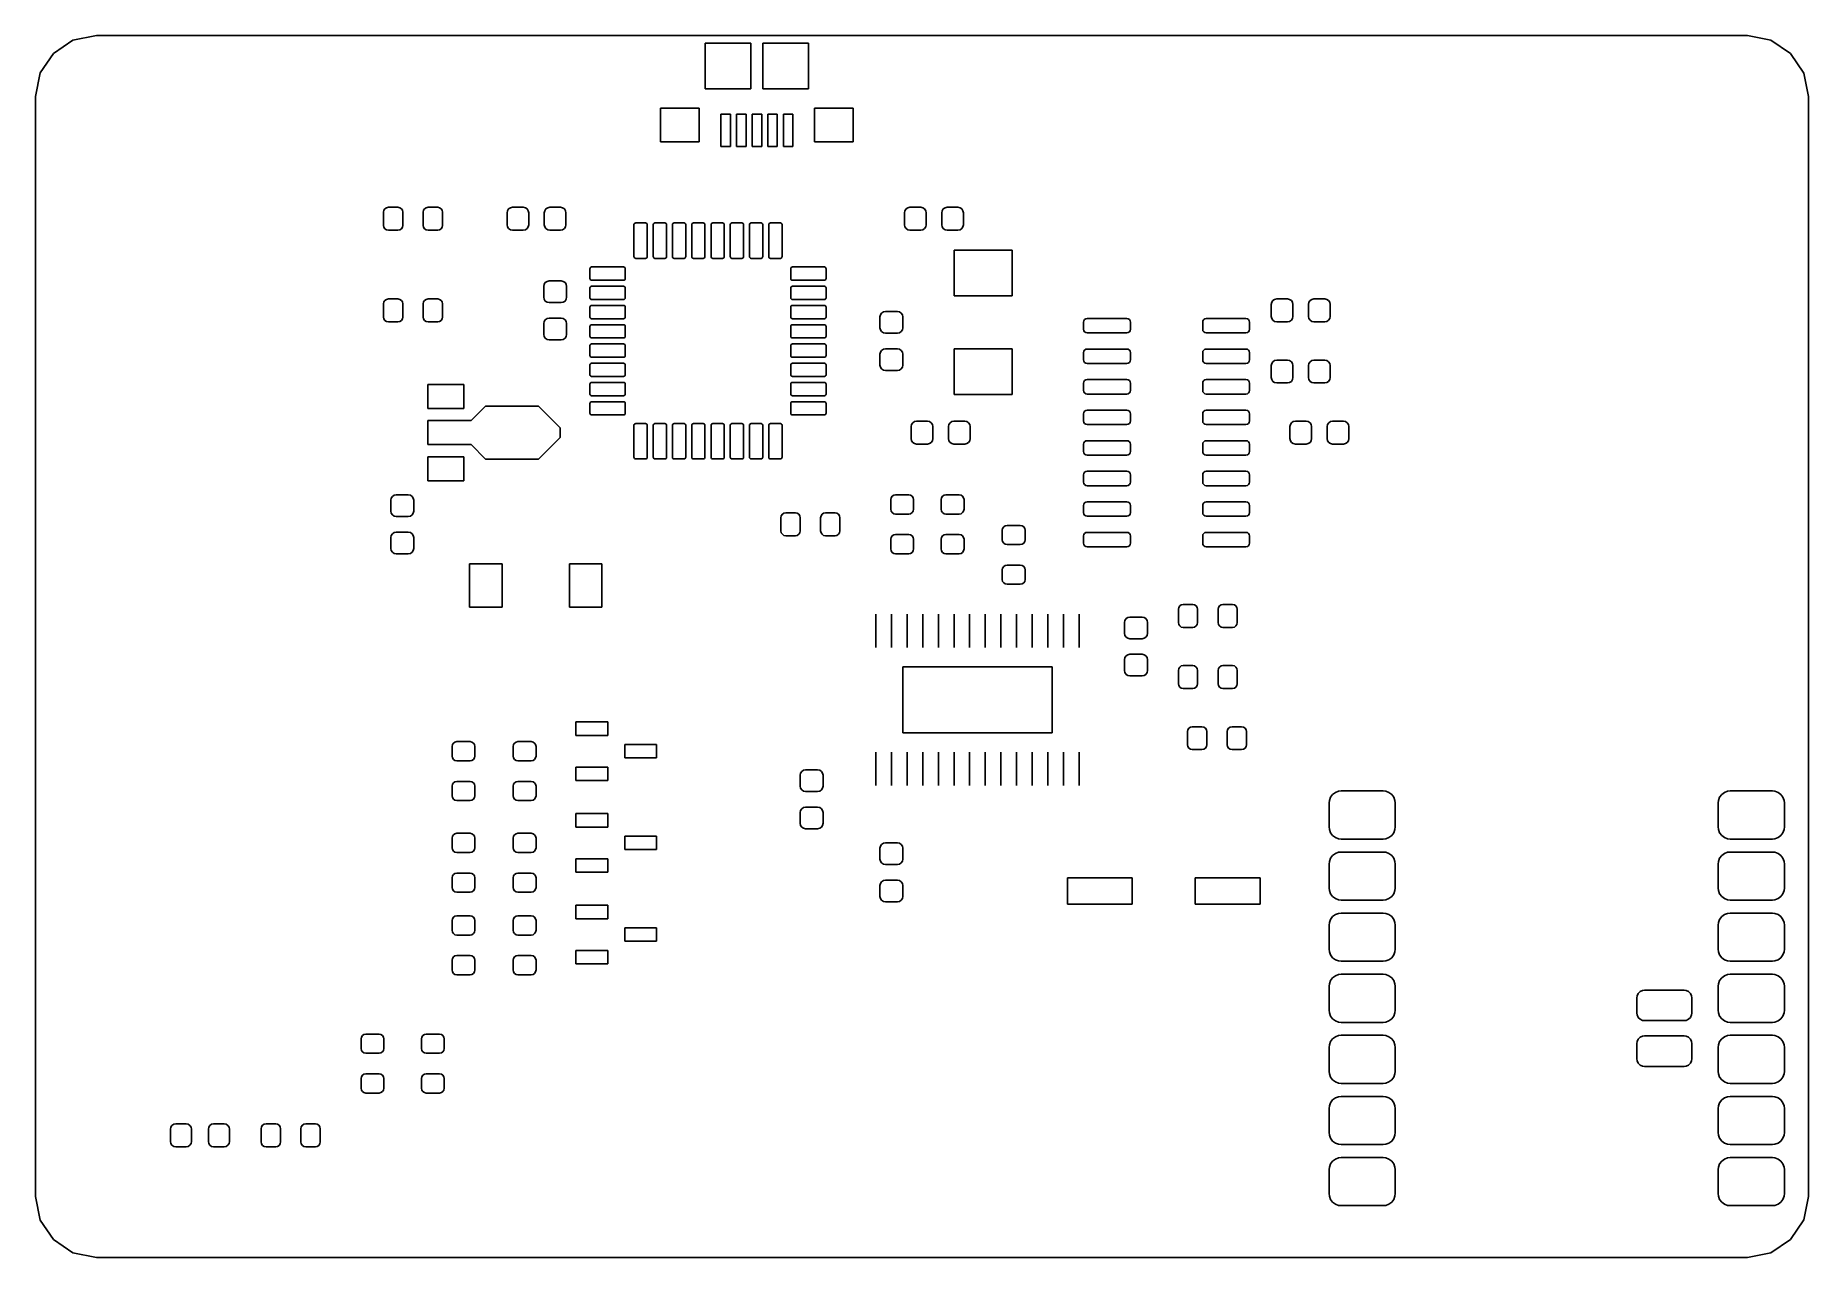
# Model space of a CAD drawing. Extents: x 6.8 to 80.5, y 1.2 to 52.
import ezdxf

# ---------------------------------------------------------------- set-up
doc = ezdxf.new("R2010")
doc.units = 0

msp = doc.modelspace()

# ---------------------------------------------------------------- linework, layer by layer
at = {"layer": 'Layer 1'}
for p, q in [((8.3663, 51.802), (7.5589, 51.2577)), ((9.355, 52.0016), (8.3663, 51.802)), ((9.355, 52.0016), (77.935, 52.0016)), ((34.635, 49.7816), (34.635, 51.6816)), ((34.635, 51.6816), (36.535, 51.6816)), ((36.535, 51.6816), (36.535, 49.7816)), ((37.035, 49.7816), (37.035, 51.6816)), ((37.035, 51.6816), (38.935, 51.6816)), ((38.935, 51.6816), (38.935, 49.7816)), ((78.907, 51.8083), (77.935, 52.0016)), ((79.7311, 51.2577), (78.907, 51.8083)), ((7.5589, 51.2577), (7.0146, 50.4503)), ((80.2817, 50.4336), (79.7311, 51.2577)), ((7.0146, 50.4503), (6.815, 49.4616)), ((80.475, 49.4616), (80.2817, 50.4336)), ((6.815, 49.4616), (6.815, 3.7416)), ((36.535, 49.7816), (34.635, 49.7816)), ((38.935, 49.7816), (37.035, 49.7816)), ((80.475, 49.4616), (80.475, 3.7416)), ((32.785, 47.5816), (32.785, 48.9816)), ((32.785, 48.9816), (34.385, 48.9816)), ((34.385, 48.9816), (34.385, 47.5816)), ((35.285, 47.3816), (35.285, 48.7316)), ((35.285, 48.7316), (35.685, 48.7316)), ((35.685, 48.7316), (35.685, 47.3816)), ((35.935, 47.3816), (35.935, 48.7316)), ((35.935, 48.7316), (36.335, 48.7316)), ((36.335, 48.7316), (36.335, 47.3816)), ((36.585, 47.3816), (36.585, 48.7316)), ((36.585, 48.7316), (36.985, 48.7316)), ((36.985, 48.7316), (36.985, 47.3816)), ((37.235, 47.3816), (37.235, 48.7316)), ((37.235, 48.7316), (37.635, 48.7316)), ((37.635, 48.7316), (37.635, 47.3816)), ((37.885, 47.3816), (37.885, 48.7316)), ((37.885, 48.7316), (38.285, 48.7316)), ((38.285, 48.7316), (38.285, 47.3816)), ((39.185, 47.5816), (39.185, 48.9816)), ((39.185, 48.9816), (40.785, 48.9816)), ((40.785, 48.9816), (40.785, 47.5816)), ((34.385, 47.5816), (32.785, 47.5816)), ((35.685, 47.3816), (35.285, 47.3816)), ((36.335, 47.3816), (35.935, 47.3816)), ((36.985, 47.3816), (36.585, 47.3816)), ((37.635, 47.3816), (37.235, 47.3816)), ((38.285, 47.3816), (37.885, 47.3816)), ((40.785, 47.5816), (39.185, 47.5816)), ((21.275, 44.6566), (21.2902, 44.7331)), ((21.275, 44.1066), (21.275, 44.6566)), ((21.2902, 44.7331), (21.3336, 44.798)), ((21.3336, 44.798), (21.3985, 44.8414)), ((21.3985, 44.8414), (21.475, 44.8566)), ((21.475, 44.8566), (21.875, 44.8566)), ((21.875, 44.8566), (21.9515, 44.8414)), ((21.9515, 44.8414), (22.0164, 44.798)), ((22.0164, 44.798), (22.0598, 44.7331)), ((22.0598, 44.7331), (22.075, 44.6566)), ((22.075, 44.6566), (22.075, 44.1066)), ((22.925, 44.6566), (22.9402, 44.7331)), ((22.925, 44.1066), (22.925, 44.6566)), ((22.9402, 44.7331), (22.9836, 44.798)), ((22.9836, 44.798), (23.0485, 44.8414)), ((23.0485, 44.8414), (23.125, 44.8566)), ((23.125, 44.8566), (23.525, 44.8566)), ((23.525, 44.8566), (23.6015, 44.8414)), ((23.6015, 44.8414), (23.6664, 44.798)), ((23.6664, 44.798), (23.7098, 44.7331)), ((23.7098, 44.7331), (23.725, 44.6566)), ((23.725, 44.6566), (23.725, 44.1066)), ((26.405, 44.6316), (26.4221, 44.7177)), ((26.405, 44.1316), (26.405, 44.6316)), ((26.4221, 44.7177), (26.4709, 44.7907)), ((26.4709, 44.7907), (26.5439, 44.8395)), ((26.5439, 44.8395), (26.63, 44.8566)), ((26.63, 44.8566), (27.08, 44.8566)), ((27.08, 44.8566), (27.1661, 44.8395)), ((27.1661, 44.8395), (27.2391, 44.7907)), ((27.2391, 44.7907), (27.2879, 44.7177)), ((27.2879, 44.7177), (27.305, 44.6316)), ((27.305, 44.6316), (27.305, 44.1316)), ((27.955, 44.6316), (27.9721, 44.7177)), ((27.955, 44.1316), (27.955, 44.6316)), ((27.9721, 44.7177), (28.0209, 44.7907)), ((28.0209, 44.7907), (28.0939, 44.8395)), ((28.0939, 44.8395), (28.18, 44.8566)), ((28.18, 44.8566), (28.63, 44.8566)), ((28.63, 44.8566), (28.7161, 44.8395)), ((28.7161, 44.8395), (28.7891, 44.7907)), ((28.7891, 44.7907), (28.8379, 44.7177)), ((28.8379, 44.7177), (28.855, 44.6316)), ((28.855, 44.6316), (28.855, 44.1316)), ((31.7001, 44.1865), (31.7224, 44.2014)), ((31.7224, 44.2014), (31.7487, 44.2066)), ((31.7487, 44.2066), (32.1612, 44.2066)), ((32.1612, 44.2066), (32.1876, 44.2014)), ((32.1876, 44.2014), (32.2099, 44.1865)), ((32.5001, 44.1865), (32.5224, 44.2014)), ((32.5224, 44.2014), (32.5487, 44.2066)), ((32.5487, 44.2066), (32.9612, 44.2066)), ((32.9612, 44.2066), (32.9876, 44.2014)), ((32.9876, 44.2014), (33.0099, 44.1865)), ((33.3001, 44.1865), (33.3224, 44.2014)), ((33.3224, 44.2014), (33.3487, 44.2066)), ((33.3487, 44.2066), (33.7612, 44.2066)), ((33.7612, 44.2066), (33.7876, 44.2014)), ((33.7876, 44.2014), (33.8099, 44.1865)), ((34.1001, 44.1865), (34.1224, 44.2014)), ((34.1224, 44.2014), (34.1487, 44.2066)), ((34.1487, 44.2066), (34.5613, 44.2066)), ((34.5613, 44.2066), (34.5876, 44.2014)), ((34.5876, 44.2014), (34.6099, 44.1865)), ((34.9001, 44.1865), (34.9224, 44.2014)), ((34.9224, 44.2014), (34.9487, 44.2066)), ((34.9487, 44.2066), (35.3612, 44.2066)), ((35.3612, 44.2066), (35.3876, 44.2014)), ((35.3876, 44.2014), (35.4099, 44.1865)), ((35.7001, 44.1865), (35.7224, 44.2014)), ((35.7224, 44.2014), (35.7488, 44.2066)), ((35.7488, 44.2066), (36.1612, 44.2066)), ((36.1612, 44.2066), (36.1876, 44.2014)), ((36.1876, 44.2014), (36.2099, 44.1865)), ((36.5001, 44.1865), (36.5224, 44.2014)), ((36.5224, 44.2014), (36.5487, 44.2066)), ((36.5487, 44.2066), (36.9612, 44.2066)), ((36.9612, 44.2066), (36.9876, 44.2014)), ((36.9876, 44.2014), (37.0099, 44.1865)), ((37.3001, 44.1865), (37.3224, 44.2014)), ((37.3224, 44.2014), (37.3487, 44.2066)), ((37.3487, 44.2066), (37.7612, 44.2066)), ((37.7612, 44.2066), (37.7876, 44.2014)), ((37.7876, 44.2014), (37.8099, 44.1865)), ((42.915, 44.6316), (42.9321, 44.7177)), ((42.915, 44.1316), (42.915, 44.6316)), ((42.9321, 44.7177), (42.9809, 44.7907)), ((42.9809, 44.7907), (43.0539, 44.8395)), ((43.0539, 44.8395), (43.14, 44.8566)), ((43.14, 44.8566), (43.59, 44.8566)), ((43.59, 44.8566), (43.6761, 44.8395)), ((43.6761, 44.8395), (43.7491, 44.7907)), ((43.7491, 44.7907), (43.7979, 44.7177)), ((43.7979, 44.7177), (43.815, 44.6316)), ((43.815, 44.6316), (43.815, 44.1316)), ((44.465, 44.6316), (44.4821, 44.7177)), ((44.465, 44.1316), (44.465, 44.6316)), ((44.4821, 44.7177), (44.5309, 44.7907)), ((44.5309, 44.7907), (44.6039, 44.8395)), ((44.6039, 44.8395), (44.69, 44.8566)), ((44.69, 44.8566), (45.14, 44.8566)), ((45.14, 44.8566), (45.2261, 44.8395)), ((45.2261, 44.8395), (45.2991, 44.7907)), ((45.2991, 44.7907), (45.3479, 44.7177)), ((45.3479, 44.7177), (45.365, 44.6316)), ((45.365, 44.6316), (45.365, 44.1316)), ((21.2902, 44.0301), (21.275, 44.1066)), ((21.3336, 43.9652), (21.2902, 44.0301)), ((21.3985, 43.9218), (21.3336, 43.9652)), ((21.475, 43.9066), (21.3985, 43.9218)), ((21.875, 43.9066), (21.475, 43.9066)), ((21.9515, 43.9218), (21.875, 43.9066)), ((22.0164, 43.9652), (21.9515, 43.9218)), ((22.0598, 44.0301), (22.0164, 43.9652)), ((22.075, 44.1066), (22.0598, 44.0301)), ((22.9402, 44.0301), (22.925, 44.1066)), ((22.9836, 43.9652), (22.9402, 44.0301)), ((23.0485, 43.9218), (22.9836, 43.9652)), ((23.125, 43.9066), (23.0485, 43.9218)), ((23.525, 43.9066), (23.125, 43.9066)), ((23.6015, 43.9218), (23.525, 43.9066)), ((23.6664, 43.9652), (23.6015, 43.9218)), ((23.7098, 44.0301), (23.6664, 43.9652)), ((23.725, 44.1066), (23.7098, 44.0301)), ((26.4221, 44.0455), (26.405, 44.1316)), ((26.4709, 43.9725), (26.4221, 44.0455)), ((26.5439, 43.9237), (26.4709, 43.9725)), ((26.63, 43.9066), (26.5439, 43.9237)), ((27.08, 43.9066), (26.63, 43.9066)), ((27.1661, 43.9237), (27.08, 43.9066)), ((27.2391, 43.9725), (27.1661, 43.9237)), ((27.2879, 44.0455), (27.2391, 43.9725)), ((27.305, 44.1316), (27.2879, 44.0455)), ((27.9721, 44.0455), (27.955, 44.1316)), ((28.0209, 43.9725), (27.9721, 44.0455)), ((28.0939, 43.9237), (28.0209, 43.9725)), ((28.18, 43.9066), (28.0939, 43.9237)), ((28.63, 43.9066), (28.18, 43.9066)), ((28.7161, 43.9237), (28.63, 43.9066)), ((28.7891, 43.9725), (28.7161, 43.9237)), ((28.8379, 44.0455), (28.7891, 43.9725)), ((28.855, 44.1316), (28.8379, 44.0455)), ((31.68, 44.1379), (31.6852, 44.1642)), ((31.68, 42.8054), (31.68, 44.1379)), ((31.6852, 44.1642), (31.7001, 44.1865)), ((32.2099, 44.1865), (32.2248, 44.1642)), ((32.2248, 44.1642), (32.23, 44.1379)), ((32.23, 44.1379), (32.23, 42.8054)), ((32.48, 44.1379), (32.4852, 44.1642)), ((32.48, 42.8054), (32.48, 44.1379)), ((32.4852, 44.1642), (32.5001, 44.1865)), ((33.0099, 44.1865), (33.0248, 44.1642)), ((33.0248, 44.1642), (33.03, 44.1379)), ((33.03, 44.1379), (33.03, 42.8054)), ((33.28, 44.1379), (33.2852, 44.1642)), ((33.28, 42.8054), (33.28, 44.1379)), ((33.2852, 44.1642), (33.3001, 44.1865)), ((33.8099, 44.1865), (33.8248, 44.1642)), ((33.8248, 44.1642), (33.83, 44.1379)), ((33.83, 44.1379), (33.83, 42.8054)), ((34.08, 44.1379), (34.0852, 44.1642)), ((34.08, 42.8054), (34.08, 44.1379)), ((34.0852, 44.1642), (34.1001, 44.1865)), ((34.6099, 44.1865), (34.6248, 44.1642)), ((34.6248, 44.1642), (34.63, 44.1379)), ((34.63, 44.1379), (34.63, 42.8054)), ((34.88, 44.1379), (34.8852, 44.1642)), ((34.88, 42.8054), (34.88, 44.1379)), ((34.8852, 44.1642), (34.9001, 44.1865)), ((35.4099, 44.1865), (35.4248, 44.1642)), ((35.4248, 44.1642), (35.43, 44.1379)), ((35.43, 44.1379), (35.43, 42.8054)), ((35.68, 44.1379), (35.6852, 44.1642)), ((35.68, 42.8054), (35.68, 44.1379)), ((35.6852, 44.1642), (35.7001, 44.1865)), ((36.2099, 44.1865), (36.2248, 44.1642)), ((36.2248, 44.1642), (36.23, 44.1379)), ((36.23, 44.1379), (36.23, 42.8054)), ((36.48, 44.1379), (36.4852, 44.1642)), ((36.48, 42.8054), (36.48, 44.1379)), ((36.4852, 44.1642), (36.5001, 44.1865)), ((37.0099, 44.1865), (37.0248, 44.1642)), ((37.0248, 44.1642), (37.03, 44.1379)), ((37.03, 44.1379), (37.03, 42.8054)), ((37.28, 44.1379), (37.2852, 44.1642)), ((37.28, 42.8054), (37.28, 44.1379)), ((37.2852, 44.1642), (37.3001, 44.1865)), ((37.8099, 44.1865), (37.8248, 44.1642)), ((37.8248, 44.1642), (37.83, 44.1379)), ((37.83, 44.1379), (37.83, 42.8054)), ((42.9321, 44.0455), (42.915, 44.1316)), ((42.9809, 43.9725), (42.9321, 44.0455)), ((43.0539, 43.9237), (42.9809, 43.9725)), ((43.14, 43.9066), (43.0539, 43.9237)), ((43.59, 43.9066), (43.14, 43.9066)), ((43.6761, 43.9237), (43.59, 43.9066)), ((43.7491, 43.9725), (43.6761, 43.9237)), ((43.7979, 44.0455), (43.7491, 43.9725)), ((43.815, 44.1316), (43.7979, 44.0455)), ((44.4821, 44.0455), (44.465, 44.1316)), ((44.5309, 43.9725), (44.4821, 44.0455)), ((44.6039, 43.9237), (44.5309, 43.9725)), ((44.69, 43.9066), (44.6039, 43.9237)), ((45.14, 43.9066), (44.69, 43.9066)), ((45.2261, 43.9237), (45.14, 43.9066)), ((45.2991, 43.9725), (45.2261, 43.9237)), ((45.3479, 44.0455), (45.2991, 43.9725)), ((45.365, 44.1316), (45.3479, 44.0455)), ((31.6852, 42.779), (31.68, 42.8054)), ((31.7001, 42.7567), (31.6852, 42.779)), ((31.7224, 42.7418), (31.7001, 42.7567)), ((31.7487, 42.7366), (31.7224, 42.7418)), ((32.1612, 42.7366), (31.7487, 42.7366)), ((32.1876, 42.7418), (32.1612, 42.7366)), ((32.2099, 42.7567), (32.1876, 42.7418)), ((32.2248, 42.779), (32.2099, 42.7567)), ((32.23, 42.8054), (32.2248, 42.779)), ((32.4852, 42.779), (32.48, 42.8054)), ((32.5001, 42.7567), (32.4852, 42.779)), ((32.5224, 42.7418), (32.5001, 42.7567)), ((32.5487, 42.7366), (32.5224, 42.7418)), ((32.9612, 42.7366), (32.5487, 42.7366)), ((32.9876, 42.7418), (32.9612, 42.7366)), ((33.0099, 42.7567), (32.9876, 42.7418)), ((33.0248, 42.779), (33.0099, 42.7567)), ((33.03, 42.8054), (33.0248, 42.779)), ((33.2852, 42.779), (33.28, 42.8054)), ((33.3001, 42.7567), (33.2852, 42.779)), ((33.3224, 42.7418), (33.3001, 42.7567)), ((33.3487, 42.7366), (33.3224, 42.7418)), ((33.7612, 42.7366), (33.3487, 42.7366)), ((33.7876, 42.7418), (33.7612, 42.7366)), ((33.8099, 42.7567), (33.7876, 42.7418)), ((33.8248, 42.779), (33.8099, 42.7567)), ((33.83, 42.8054), (33.8248, 42.779)), ((34.0852, 42.779), (34.08, 42.8054)), ((34.1001, 42.7567), (34.0852, 42.779)), ((34.1224, 42.7418), (34.1001, 42.7567)), ((34.1487, 42.7366), (34.1224, 42.7418)), ((34.5613, 42.7366), (34.1487, 42.7366)), ((34.5876, 42.7418), (34.5613, 42.7366)), ((34.6099, 42.7567), (34.5876, 42.7418)), ((34.6248, 42.779), (34.6099, 42.7567)), ((34.63, 42.8054), (34.6248, 42.779)), ((34.8852, 42.779), (34.88, 42.8054)), ((34.9001, 42.7567), (34.8852, 42.779)), ((34.9224, 42.7418), (34.9001, 42.7567)), ((34.9487, 42.7366), (34.9224, 42.7418)), ((35.3612, 42.7366), (34.9487, 42.7366)), ((35.3876, 42.7418), (35.3612, 42.7366)), ((35.4099, 42.7567), (35.3876, 42.7418)), ((35.4248, 42.779), (35.4099, 42.7567)), ((35.43, 42.8054), (35.4248, 42.779)), ((35.6852, 42.779), (35.68, 42.8054)), ((35.7001, 42.7567), (35.6852, 42.779)), ((35.7224, 42.7418), (35.7001, 42.7567)), ((35.7488, 42.7366), (35.7224, 42.7418)), ((36.1612, 42.7366), (35.7488, 42.7366)), ((36.1876, 42.7418), (36.1612, 42.7366)), ((36.2099, 42.7567), (36.1876, 42.7418)), ((36.2248, 42.779), (36.2099, 42.7567)), ((36.23, 42.8054), (36.2248, 42.779)), ((36.4852, 42.779), (36.48, 42.8054)), ((36.5001, 42.7567), (36.4852, 42.779)), ((36.5224, 42.7418), (36.5001, 42.7567)), ((36.5487, 42.7366), (36.5224, 42.7418)), ((36.9612, 42.7366), (36.5487, 42.7366)), ((36.9876, 42.7418), (36.9612, 42.7366)), ((37.0099, 42.7567), (36.9876, 42.7418)), ((37.0248, 42.779), (37.0099, 42.7567)), ((37.03, 42.8054), (37.0248, 42.779)), ((37.2852, 42.779), (37.28, 42.8054)), ((37.3001, 42.7567), (37.2852, 42.779)), ((37.3224, 42.7418), (37.3001, 42.7567)), ((37.3487, 42.7366), (37.3224, 42.7418)), ((37.7612, 42.7366), (37.3487, 42.7366)), ((37.7876, 42.7418), (37.7612, 42.7366)), ((37.8099, 42.7567), (37.7876, 42.7418)), ((37.8248, 42.779), (37.8099, 42.7567)), ((37.83, 42.8054), (37.8248, 42.779)), ((44.985, 43.0816), (47.385, 43.0816)), ((44.985, 41.1816), (44.985, 43.0816)), ((47.385, 43.0816), (47.385, 41.1816)), ((29.85, 42.3079), (29.8552, 42.3342)), ((29.85, 41.8954), (29.85, 42.3079)), ((29.8552, 42.3342), (29.8701, 42.3565)), ((29.8701, 42.3565), (29.8924, 42.3714)), ((29.8924, 42.3714), (29.9187, 42.3766)), ((29.9187, 42.3766), (31.2512, 42.3766)), ((31.2512, 42.3766), (31.2776, 42.3714)), ((31.2776, 42.3714), (31.2999, 42.3565)), ((31.2999, 42.3565), (31.3148, 42.3342)), ((31.3148, 42.3342), (31.32, 42.3079)), ((31.32, 42.3079), (31.32, 41.8954)), ((38.19, 42.3079), (38.1952, 42.3342)), ((38.19, 41.8954), (38.19, 42.3079)), ((38.1952, 42.3342), (38.2101, 42.3565)), ((38.2101, 42.3565), (38.2324, 42.3714)), ((38.2324, 42.3714), (38.2587, 42.3766)), ((38.2587, 42.3766), (39.5912, 42.3766)), ((39.5912, 42.3766), (39.6176, 42.3714)), ((39.6176, 42.3714), (39.6399, 42.3565)), ((39.6399, 42.3565), (39.6548, 42.3342)), ((39.6548, 42.3342), (39.66, 42.3079)), ((39.66, 42.3079), (39.66, 41.8954)), ((27.93, 41.5716), (27.9471, 41.6577)), ((27.93, 41.1216), (27.93, 41.5716)), ((27.9471, 41.6577), (27.9959, 41.7307)), ((27.9959, 41.7307), (28.0689, 41.7795)), ((28.0689, 41.7795), (28.155, 41.7966)), ((28.155, 41.7966), (28.655, 41.7966)), ((28.655, 41.7966), (28.7411, 41.7795)), ((28.7411, 41.7795), (28.8141, 41.7307)), ((28.8141, 41.7307), (28.8629, 41.6577)), ((28.8629, 41.6577), (28.88, 41.5716)), ((28.88, 41.5716), (28.88, 41.1216)), ((29.8552, 41.869), (29.85, 41.8954)), ((29.85, 41.5078), (29.8552, 41.5342)), ((29.85, 41.0954), (29.85, 41.5078)), ((29.8701, 41.8467), (29.8552, 41.869)), ((29.8552, 41.5342), (29.8701, 41.5565)), ((29.8924, 41.8318), (29.8701, 41.8467)), ((29.8701, 41.5565), (29.8924, 41.5714)), ((29.9187, 41.8266), (29.8924, 41.8318)), ((29.8924, 41.5714), (29.9187, 41.5766)), ((31.2512, 41.8266), (29.9187, 41.8266)), ((29.9187, 41.5766), (31.2512, 41.5766)), ((31.2776, 41.8318), (31.2512, 41.8266)), ((31.2512, 41.5766), (31.2776, 41.5714)), ((31.2999, 41.8467), (31.2776, 41.8318)), ((31.2776, 41.5714), (31.2999, 41.5565)), ((31.3148, 41.869), (31.2999, 41.8467)), ((31.2999, 41.5565), (31.3148, 41.5342)), ((31.32, 41.8954), (31.3148, 41.869)), ((31.3148, 41.5342), (31.32, 41.5078)), ((31.32, 41.5078), (31.32, 41.0954)), ((38.1952, 41.869), (38.19, 41.8954)), ((38.19, 41.5078), (38.1952, 41.5342)), ((38.19, 41.0954), (38.19, 41.5078)), ((38.2101, 41.8467), (38.1952, 41.869)), ((38.1952, 41.5342), (38.2101, 41.5565)), ((38.2324, 41.8318), (38.2101, 41.8467)), ((38.2101, 41.5565), (38.2324, 41.5714)), ((38.2587, 41.8266), (38.2324, 41.8318)), ((38.2324, 41.5714), (38.2587, 41.5766)), ((39.5912, 41.8266), (38.2587, 41.8266)), ((38.2587, 41.5766), (39.5912, 41.5766)), ((39.6176, 41.8318), (39.5912, 41.8266)), ((39.5912, 41.5766), (39.6176, 41.5714)), ((39.6399, 41.8467), (39.6176, 41.8318)), ((39.6176, 41.5714), (39.6399, 41.5565)), ((39.6548, 41.869), (39.6399, 41.8467)), ((39.6399, 41.5565), (39.6548, 41.5342)), ((39.66, 41.8954), (39.6548, 41.869)), ((39.6548, 41.5342), (39.66, 41.5078)), ((39.66, 41.5078), (39.66, 41.0954)), ((21.275, 40.8466), (21.2902, 40.9231)), ((21.275, 40.2966), (21.275, 40.8466)), ((21.2902, 40.9231), (21.3336, 40.988)), ((21.3336, 40.988), (21.3985, 41.0314)), ((21.3985, 41.0314), (21.475, 41.0466)), ((21.475, 41.0466), (21.875, 41.0466)), ((21.875, 41.0466), (21.9515, 41.0314)), ((21.9515, 41.0314), (22.0164, 40.988)), ((22.0164, 40.988), (22.0598, 40.9231)), ((22.0598, 40.9231), (22.075, 40.8466)), ((22.075, 40.8466), (22.075, 40.2966)), ((22.925, 40.8466), (22.9402, 40.9231)), ((22.925, 40.2966), (22.925, 40.8466)), ((22.9402, 40.9231), (22.9836, 40.988)), ((22.9836, 40.988), (23.0485, 41.0314)), ((23.0485, 41.0314), (23.125, 41.0466)), ((23.125, 41.0466), (23.525, 41.0466)), ((23.525, 41.0466), (23.6015, 41.0314)), ((23.6015, 41.0314), (23.6664, 40.988)), ((23.6664, 40.988), (23.7098, 40.9231)), ((23.7098, 40.9231), (23.725, 40.8466)), ((23.725, 40.8466), (23.725, 40.2966)), ((27.9471, 41.0355), (27.93, 41.1216)), ((27.9959, 40.9625), (27.9471, 41.0355)), ((28.0689, 40.9137), (27.9959, 40.9625)), ((28.155, 40.8966), (28.0689, 40.9137)), ((28.655, 40.8966), (28.155, 40.8966)), ((28.7411, 40.9137), (28.655, 40.8966)), ((28.8141, 40.9625), (28.7411, 40.9137)), ((28.8629, 41.0355), (28.8141, 40.9625)), ((28.88, 41.1216), (28.8629, 41.0355)), ((29.8552, 41.069), (29.85, 41.0954)), ((29.85, 40.7079), (29.8552, 40.7342)), ((29.85, 40.2954), (29.85, 40.7079)), ((29.8701, 41.0467), (29.8552, 41.069)), ((29.8552, 40.7342), (29.8701, 40.7565)), ((29.8924, 41.0318), (29.8701, 41.0467)), ((29.8701, 40.7565), (29.8924, 40.7714)), ((29.9187, 41.0266), (29.8924, 41.0318)), ((29.8924, 40.7714), (29.9187, 40.7766)), ((31.2512, 41.0266), (29.9187, 41.0266)), ((29.9187, 40.7766), (31.2512, 40.7766)), ((31.2776, 41.0318), (31.2512, 41.0266)), ((31.2512, 40.7766), (31.2776, 40.7714)), ((31.2999, 41.0467), (31.2776, 41.0318)), ((31.2776, 40.7714), (31.2999, 40.7565)), ((31.3148, 41.069), (31.2999, 41.0467)), ((31.2999, 40.7565), (31.3148, 40.7342)), ((31.32, 41.0954), (31.3148, 41.069)), ((31.3148, 40.7342), (31.32, 40.7079)), ((31.32, 40.7079), (31.32, 40.2954)), ((38.1952, 41.069), (38.19, 41.0954)), ((38.19, 40.7079), (38.1952, 40.7342)), ((38.19, 40.2954), (38.19, 40.7079)), ((38.2101, 41.0467), (38.1952, 41.069)), ((38.1952, 40.7342), (38.2101, 40.7565)), ((38.2324, 41.0318), (38.2101, 41.0467)), ((38.2101, 40.7565), (38.2324, 40.7714)), ((38.2587, 41.0266), (38.2324, 41.0318)), ((38.2324, 40.7714), (38.2587, 40.7766)), ((39.5912, 41.0266), (38.2587, 41.0266)), ((38.2587, 40.7766), (39.5912, 40.7766)), ((39.6176, 41.0318), (39.5912, 41.0266)), ((39.5912, 40.7766), (39.6176, 40.7714)), ((39.6399, 41.0467), (39.6176, 41.0318)), ((39.6176, 40.7714), (39.6399, 40.7565)), ((39.6548, 41.069), (39.6399, 41.0467)), ((39.6399, 40.7565), (39.6548, 40.7342)), ((39.66, 41.0954), (39.6548, 41.069)), ((39.6548, 40.7342), (39.66, 40.7079)), ((39.66, 40.7079), (39.66, 40.2954)), ((42.0389, 40.5095), (42.125, 40.5266)), ((42.125, 40.5266), (42.625, 40.5266)), ((42.625, 40.5266), (42.7111, 40.5095)), ((47.385, 41.1816), (44.985, 41.1816)), ((58.155, 40.8216), (58.1721, 40.9077)), ((58.155, 40.3216), (58.155, 40.8216)), ((58.1721, 40.9077), (58.2209, 40.9807)), ((58.2209, 40.9807), (58.2939, 41.0295)), ((58.2939, 41.0295), (58.38, 41.0466)), ((58.38, 41.0466), (58.83, 41.0466)), ((58.83, 41.0466), (58.9161, 41.0295)), ((58.9161, 41.0295), (58.9891, 40.9807)), ((58.9891, 40.9807), (59.0379, 40.9077)), ((59.0379, 40.9077), (59.055, 40.8216)), ((59.055, 40.8216), (59.055, 40.3216)), ((59.705, 40.8216), (59.7221, 40.9077)), ((59.705, 40.3216), (59.705, 40.8216)), ((59.7221, 40.9077), (59.7709, 40.9807)), ((59.7709, 40.9807), (59.8439, 41.0295)), ((59.8439, 41.0295), (59.93, 41.0466)), ((59.93, 41.0466), (60.38, 41.0466)), ((60.38, 41.0466), (60.4661, 41.0295)), ((60.4661, 41.0295), (60.5391, 40.9807)), ((60.5391, 40.9807), (60.5879, 40.9077)), ((60.5879, 40.9077), (60.605, 40.8216)), ((60.605, 40.8216), (60.605, 40.3216)), ((21.2902, 40.2201), (21.275, 40.2966)), ((21.3336, 40.1552), (21.2902, 40.2201)), ((21.3985, 40.1118), (21.3336, 40.1552)), ((21.475, 40.0966), (21.3985, 40.1118)), ((21.875, 40.0966), (21.475, 40.0966)), ((21.9515, 40.1118), (21.875, 40.0966)), ((22.0164, 40.1552), (21.9515, 40.1118)), ((22.0598, 40.2201), (22.0164, 40.1552)), ((22.075, 40.2966), (22.0598, 40.2201)), ((22.9402, 40.2201), (22.925, 40.2966)), ((22.9836, 40.1552), (22.9402, 40.2201)), ((23.0485, 40.1118), (22.9836, 40.1552)), ((23.125, 40.0966), (23.0485, 40.1118)), ((23.525, 40.0966), (23.125, 40.0966)), ((23.6015, 40.1118), (23.525, 40.0966)), ((23.6664, 40.1552), (23.6015, 40.1118)), ((23.7098, 40.2201), (23.6664, 40.1552)), ((23.725, 40.2966), (23.7098, 40.2201)), ((27.93, 40.0216), (27.9471, 40.1077)), ((27.93, 39.5716), (27.93, 40.0216)), ((27.9471, 40.1077), (27.9959, 40.1807)), ((27.9959, 40.1807), (28.0689, 40.2295)), ((28.0689, 40.2295), (28.155, 40.2466)), ((28.155, 40.2466), (28.655, 40.2466)), ((28.655, 40.2466), (28.7411, 40.2295)), ((28.7411, 40.2295), (28.8141, 40.1807)), ((28.8141, 40.1807), (28.8629, 40.1077)), ((28.8629, 40.1077), (28.88, 40.0216)), ((28.88, 40.0216), (28.88, 39.5716)), ((29.8552, 40.269), (29.85, 40.2954)), ((29.85, 39.9079), (29.8552, 39.9342)), ((29.85, 39.4954), (29.85, 39.9079)), ((29.8701, 40.2467), (29.8552, 40.269)), ((29.8552, 39.9342), (29.8701, 39.9565)), ((29.8924, 40.2318), (29.8701, 40.2467)), ((29.8701, 39.9565), (29.8924, 39.9714)), ((29.9187, 40.2266), (29.8924, 40.2318)), ((29.8924, 39.9714), (29.9187, 39.9766)), ((31.2512, 40.2266), (29.9187, 40.2266)), ((29.9187, 39.9766), (31.2512, 39.9766)), ((31.2776, 40.2318), (31.2512, 40.2266)), ((31.2512, 39.9766), (31.2776, 39.9714)), ((31.2999, 40.2467), (31.2776, 40.2318)), ((31.2776, 39.9714), (31.2999, 39.9565)), ((31.3148, 40.269), (31.2999, 40.2467)), ((31.2999, 39.9565), (31.3148, 39.9342)), ((31.32, 40.2954), (31.3148, 40.269)), ((31.3148, 39.9342), (31.32, 39.9079)), ((31.32, 39.9079), (31.32, 39.4954)), ((38.1952, 40.269), (38.19, 40.2954)), ((38.19, 39.9079), (38.1952, 39.9342)), ((38.19, 39.4954), (38.19, 39.9079)), ((38.2101, 40.2467), (38.1952, 40.269)), ((38.1952, 39.9342), (38.2101, 39.9565)), ((38.2324, 40.2318), (38.2101, 40.2467)), ((38.2101, 39.9565), (38.2324, 39.9714)), ((38.2587, 40.2266), (38.2324, 40.2318)), ((38.2324, 39.9714), (38.2587, 39.9766)), ((39.5912, 40.2266), (38.2587, 40.2266)), ((38.2587, 39.9766), (39.5912, 39.9766)), ((39.6176, 40.2318), (39.5912, 40.2266)), ((39.5912, 39.9766), (39.6176, 39.9714)), ((39.6399, 40.2467), (39.6176, 40.2318)), ((39.6176, 39.9714), (39.6399, 39.9565)), ((39.6548, 40.269), (39.6399, 40.2467)), ((39.6399, 39.9565), (39.6548, 39.9342)), ((39.66, 40.2954), (39.6548, 40.269)), ((39.6548, 39.9342), (39.66, 39.9079)), ((39.66, 39.9079), (39.66, 39.4954)), ((41.9, 40.3016), (41.9171, 40.3877)), ((41.9, 39.8516), (41.9, 40.3016)), ((41.9171, 39.7655), (41.9, 39.8516)), ((41.9171, 40.3877), (41.9659, 40.4607)), ((41.9659, 40.4607), (42.0389, 40.5095)), ((42.7111, 40.5095), (42.7841, 40.4607)), ((42.7841, 40.4607), (42.8329, 40.3877)), ((42.8329, 40.3877), (42.85, 40.3016)), ((42.85, 39.8516), (42.8329, 39.7655)), ((42.85, 40.3016), (42.85, 39.8516)), ((50.355, 40.0866), (50.3664, 40.144)), ((50.355, 39.7866), (50.355, 40.0866)), ((50.3664, 39.7292), (50.355, 39.7866)), ((50.3664, 40.144), (50.3989, 40.1927)), ((50.3989, 40.1927), (50.4476, 40.2252)), ((50.4476, 40.2252), (50.505, 40.2366)), ((50.505, 40.2366), (52.155, 40.2366)), ((52.155, 40.2366), (52.2124, 40.2252)), ((52.2124, 40.2252), (52.2611, 40.1927)), ((52.2611, 40.1927), (52.2936, 40.144)), ((52.2936, 40.144), (52.305, 40.0866)), ((52.305, 39.7866), (52.2936, 39.7292)), ((52.305, 40.0866), (52.305, 39.7866)), ((55.305, 40.0866), (55.3164, 40.144)), ((55.305, 39.7866), (55.305, 40.0866)), ((55.3164, 39.7292), (55.305, 39.7866)), ((55.3164, 40.144), (55.3489, 40.1927)), ((55.3489, 40.1927), (55.3976, 40.2252)), ((55.3976, 40.2252), (55.455, 40.2366)), ((55.455, 40.2366), (57.105, 40.2366)), ((57.105, 40.2366), (57.1624, 40.2252)), ((57.1624, 40.2252), (57.2111, 40.1927)), ((57.2111, 40.1927), (57.2436, 40.144)), ((57.2436, 40.144), (57.255, 40.0866)), ((57.255, 39.7866), (57.2436, 39.7292)), ((57.255, 40.0866), (57.255, 39.7866)), ((58.1721, 40.2355), (58.155, 40.3216)), ((58.2209, 40.1625), (58.1721, 40.2355)), ((58.2939, 40.1137), (58.2209, 40.1625)), ((58.38, 40.0966), (58.2939, 40.1137)), ((58.83, 40.0966), (58.38, 40.0966)), ((58.9161, 40.1137), (58.83, 40.0966)), ((58.9891, 40.1625), (58.9161, 40.1137)), ((59.0379, 40.2355), (58.9891, 40.1625)), ((59.055, 40.3216), (59.0379, 40.2355)), ((59.7221, 40.2355), (59.705, 40.3216)), ((59.7709, 40.1625), (59.7221, 40.2355)), ((59.8439, 40.1137), (59.7709, 40.1625)), ((59.93, 40.0966), (59.8439, 40.1137)), ((60.38, 40.0966), (59.93, 40.0966)), ((60.4661, 40.1137), (60.38, 40.0966)), ((60.5391, 40.1625), (60.4661, 40.1137)), ((60.5879, 40.2355), (60.5391, 40.1625)), ((60.605, 40.3216), (60.5879, 40.2355)), ((27.9471, 39.4855), (27.93, 39.5716)), ((27.9959, 39.4125), (27.9471, 39.4855)), ((28.0689, 39.3637), (27.9959, 39.4125)), ((28.155, 39.3466), (28.0689, 39.3637)), ((28.655, 39.3466), (28.155, 39.3466)), ((28.7411, 39.3637), (28.655, 39.3466)), ((28.8141, 39.4125), (28.7411, 39.3637)), ((28.8629, 39.4855), (28.8141, 39.4125)), ((28.88, 39.5716), (28.8629, 39.4855)), ((29.8552, 39.469), (29.85, 39.4954)), ((29.85, 39.1079), (29.8552, 39.1342)), ((29.85, 38.6953), (29.85, 39.1079)), ((29.8701, 39.4467), (29.8552, 39.469)), ((29.8552, 39.1342), (29.8701, 39.1565)), ((29.8924, 39.4318), (29.8701, 39.4467)), ((29.8701, 39.1565), (29.8924, 39.1714)), ((29.9187, 39.4266), (29.8924, 39.4318)), ((29.8924, 39.1714), (29.9187, 39.1766)), ((31.2512, 39.4266), (29.9187, 39.4266)), ((29.9187, 39.1766), (31.2512, 39.1766)), ((31.2776, 39.4318), (31.2512, 39.4266)), ((31.2512, 39.1766), (31.2776, 39.1714)), ((31.2999, 39.4467), (31.2776, 39.4318)), ((31.2776, 39.1714), (31.2999, 39.1565)), ((31.3148, 39.469), (31.2999, 39.4467)), ((31.2999, 39.1565), (31.3148, 39.1342)), ((31.32, 39.4954), (31.3148, 39.469)), ((31.3148, 39.1342), (31.32, 39.1079)), ((31.32, 39.1079), (31.32, 38.6953)), ((38.1952, 39.469), (38.19, 39.4954)), ((38.19, 39.1079), (38.1952, 39.1342)), ((38.19, 38.6953), (38.19, 39.1079)), ((38.2101, 39.4467), (38.1952, 39.469)), ((38.1952, 39.1342), (38.2101, 39.1565)), ((38.2324, 39.4318), (38.2101, 39.4467)), ((38.2101, 39.1565), (38.2324, 39.1714)), ((38.2587, 39.4266), (38.2324, 39.4318)), ((38.2324, 39.1714), (38.2587, 39.1766)), ((39.5912, 39.4266), (38.2587, 39.4266)), ((38.2587, 39.1766), (39.5912, 39.1766)), ((39.6176, 39.4318), (39.5912, 39.4266)), ((39.5912, 39.1766), (39.6176, 39.1714)), ((39.6399, 39.4467), (39.6176, 39.4318)), ((39.6176, 39.1714), (39.6399, 39.1565)), ((39.6548, 39.469), (39.6399, 39.4467)), ((39.6399, 39.1565), (39.6548, 39.1342)), ((39.66, 39.4954), (39.6548, 39.469)), ((39.6548, 39.1342), (39.66, 39.1079)), ((39.66, 39.1079), (39.66, 38.6953)), ((41.9659, 39.6925), (41.9171, 39.7655)), ((42.0389, 39.6437), (41.9659, 39.6925)), ((42.125, 39.6266), (42.0389, 39.6437)), ((42.625, 39.6266), (42.125, 39.6266)), ((42.7111, 39.6437), (42.625, 39.6266)), ((42.7841, 39.6925), (42.7111, 39.6437)), ((42.8329, 39.7655), (42.7841, 39.6925)), ((50.3989, 39.6805), (50.3664, 39.7292)), ((50.4476, 39.648), (50.3989, 39.6805)), ((50.505, 39.6366), (50.4476, 39.648)), ((52.155, 39.6366), (50.505, 39.6366)), ((52.2124, 39.648), (52.155, 39.6366)), ((52.2611, 39.6805), (52.2124, 39.648)), ((52.2936, 39.7292), (52.2611, 39.6805)), ((55.3489, 39.6805), (55.3164, 39.7292)), ((55.3976, 39.648), (55.3489, 39.6805)), ((55.455, 39.6366), (55.3976, 39.648)), ((57.105, 39.6366), (55.455, 39.6366)), ((57.1624, 39.648), (57.105, 39.6366)), ((57.2111, 39.6805), (57.1624, 39.648)), ((57.2436, 39.7292), (57.2111, 39.6805)), ((29.8552, 38.669), (29.85, 38.6953)), ((29.85, 38.3079), (29.8552, 38.3342)), ((29.85, 37.8954), (29.85, 38.3079)), ((29.8701, 38.6467), (29.8552, 38.669)), ((29.8552, 38.3342), (29.8701, 38.3565)), ((29.8924, 38.6318), (29.8701, 38.6467)), ((29.8701, 38.3565), (29.8924, 38.3714)), ((29.9187, 38.6266), (29.8924, 38.6318)), ((29.8924, 38.3714), (29.9187, 38.3766)), ((31.2512, 38.6266), (29.9187, 38.6266)), ((29.9187, 38.3766), (31.2512, 38.3766)), ((31.2776, 38.6318), (31.2512, 38.6266)), ((31.2512, 38.3766), (31.2776, 38.3714)), ((31.2999, 38.6467), (31.2776, 38.6318)), ((31.2776, 38.3714), (31.2999, 38.3565)), ((31.3148, 38.669), (31.2999, 38.6467)), ((31.2999, 38.3565), (31.3148, 38.3342)), ((31.32, 38.6953), (31.3148, 38.669)), ((31.3148, 38.3342), (31.32, 38.3079)), ((31.32, 38.3079), (31.32, 37.8954)), ((38.1952, 38.669), (38.19, 38.6953)), ((38.19, 38.3079), (38.1952, 38.3342)), ((38.19, 37.8954), (38.19, 38.3079)), ((38.2101, 38.6467), (38.1952, 38.669)), ((38.1952, 38.3342), (38.2101, 38.3565)), ((38.2324, 38.6318), (38.2101, 38.6467)), ((38.2101, 38.3565), (38.2324, 38.3714)), ((38.2587, 38.6266), (38.2324, 38.6318)), ((38.2324, 38.3714), (38.2587, 38.3766)), ((39.5912, 38.6266), (38.2587, 38.6266)), ((38.2587, 38.3766), (39.5912, 38.3766)), ((39.6176, 38.6318), (39.5912, 38.6266)), ((39.5912, 38.3766), (39.6176, 38.3714)), ((39.6399, 38.6467), (39.6176, 38.6318)), ((39.6176, 38.3714), (39.6399, 38.3565)), ((39.6548, 38.669), (39.6399, 38.6467)), ((39.6399, 38.3565), (39.6548, 38.3342)), ((39.66, 38.6953), (39.6548, 38.669)), ((39.6548, 38.3342), (39.66, 38.3079)), ((39.66, 38.3079), (39.66, 37.8954)), ((41.9, 38.7516), (41.9171, 38.8377)), ((41.9, 38.3016), (41.9, 38.7516)), ((41.9171, 38.8377), (41.9659, 38.9107)), ((41.9659, 38.9107), (42.0389, 38.9595)), ((42.0389, 38.9595), (42.125, 38.9766)), ((42.125, 38.9766), (42.625, 38.9766)), ((42.625, 38.9766), (42.7111, 38.9595)), ((42.7111, 38.9595), (42.7841, 38.9107)), ((42.7841, 38.9107), (42.8329, 38.8377)), ((42.8329, 38.8377), (42.85, 38.7516)), ((42.85, 38.7516), (42.85, 38.3016)), ((44.985, 38.9816), (47.385, 38.9816)), ((44.985, 37.0816), (44.985, 38.9816)), ((47.385, 38.9816), (47.385, 37.0816)), ((50.355, 38.8166), (50.3664, 38.874)), ((50.355, 38.5166), (50.355, 38.8166)), ((50.3664, 38.4592), (50.355, 38.5166)), ((50.3664, 38.874), (50.3989, 38.9227)), ((50.3989, 38.4105), (50.3664, 38.4592)), ((50.3989, 38.9227), (50.4476, 38.9552)), ((50.4476, 38.378), (50.3989, 38.4105)), ((50.4476, 38.9552), (50.505, 38.9666)), ((50.505, 38.3666), (50.4476, 38.378)), ((50.505, 38.9666), (52.155, 38.9666)), ((52.155, 38.3666), (50.505, 38.3666)), ((52.155, 38.9666), (52.2124, 38.9552)), ((52.2124, 38.378), (52.155, 38.3666)), ((52.2124, 38.9552), (52.2611, 38.9227)), ((52.2611, 38.4105), (52.2124, 38.378)), ((52.2611, 38.9227), (52.2936, 38.874)), ((52.2936, 38.4592), (52.2611, 38.4105)), ((52.2936, 38.874), (52.305, 38.8166)), ((52.305, 38.5166), (52.2936, 38.4592)), ((52.305, 38.8166), (52.305, 38.5166)), ((55.305, 38.8166), (55.3164, 38.874)), ((55.305, 38.5166), (55.305, 38.8166)), ((55.3164, 38.4592), (55.305, 38.5166)), ((55.3164, 38.874), (55.3489, 38.9227)), ((55.3489, 38.4105), (55.3164, 38.4592)), ((55.3489, 38.9227), (55.3976, 38.9552)), ((55.3976, 38.378), (55.3489, 38.4105)), ((55.3976, 38.9552), (55.455, 38.9666)), ((55.455, 38.3666), (55.3976, 38.378)), ((55.455, 38.9666), (57.105, 38.9666)), ((57.105, 38.3666), (55.455, 38.3666)), ((57.105, 38.9666), (57.1624, 38.9552)), ((57.1624, 38.378), (57.105, 38.3666)), ((57.1624, 38.9552), (57.2111, 38.9227)), ((57.2111, 38.4105), (57.1624, 38.378)), ((57.2111, 38.9227), (57.2436, 38.874)), ((57.2436, 38.4592), (57.2111, 38.4105)), ((57.2436, 38.874), (57.255, 38.8166)), ((57.255, 38.5166), (57.2436, 38.4592)), ((57.255, 38.8166), (57.255, 38.5166)), ((58.155, 38.2816), (58.1721, 38.3677)), ((58.1721, 38.3677), (58.2209, 38.4407)), ((58.2209, 38.4407), (58.2939, 38.4895)), ((58.2939, 38.4895), (58.38, 38.5066)), ((58.38, 38.5066), (58.83, 38.5066)), ((58.83, 38.5066), (58.9161, 38.4895)), ((58.9161, 38.4895), (58.9891, 38.4407)), ((58.9891, 38.4407), (59.0379, 38.3677)), ((59.0379, 38.3677), (59.055, 38.2816)), ((59.705, 38.2816), (59.7221, 38.3677)), ((59.7221, 38.3677), (59.7709, 38.4407)), ((59.7709, 38.4407), (59.8439, 38.4895)), ((59.8439, 38.4895), (59.93, 38.5066)), ((59.93, 38.5066), (60.38, 38.5066)), ((60.38, 38.5066), (60.4661, 38.4895)), ((60.4661, 38.4895), (60.5391, 38.4407)), ((60.5391, 38.4407), (60.5879, 38.3677)), ((60.5879, 38.3677), (60.605, 38.2816)), ((29.8552, 37.869), (29.85, 37.8954)), ((29.8701, 37.8467), (29.8552, 37.869)), ((29.8924, 37.8318), (29.8701, 37.8467)), ((29.8701, 37.5565), (29.8924, 37.5714)), ((29.9187, 37.8266), (29.8924, 37.8318)), ((29.8924, 37.5714), (29.9187, 37.5766)), ((31.2512, 37.8266), (29.9187, 37.8266)), ((29.9187, 37.5766), (31.2512, 37.5766)), ((31.2776, 37.8318), (31.2512, 37.8266)), ((31.2512, 37.5766), (31.2776, 37.5714)), ((31.2999, 37.8467), (31.2776, 37.8318)), ((31.2776, 37.5714), (31.2999, 37.5565)), ((31.3148, 37.869), (31.2999, 37.8467)), ((31.32, 37.8954), (31.3148, 37.869)), ((38.1952, 37.869), (38.19, 37.8954)), ((38.2101, 37.8467), (38.1952, 37.869)), ((38.2324, 37.8318), (38.2101, 37.8467)), ((38.2101, 37.5565), (38.2324, 37.5714)), ((38.2587, 37.8266), (38.2324, 37.8318)), ((38.2324, 37.5714), (38.2587, 37.5766)), ((39.5912, 37.8266), (38.2587, 37.8266)), ((38.2587, 37.5766), (39.5912, 37.5766)), ((39.6176, 37.8318), (39.5912, 37.8266)), ((39.5912, 37.5766), (39.6176, 37.5714)), ((39.6399, 37.8467), (39.6176, 37.8318)), ((39.6176, 37.5714), (39.6399, 37.5565)), ((39.6548, 37.869), (39.6399, 37.8467)), ((39.66, 37.8954), (39.6548, 37.869)), ((41.9171, 38.2155), (41.9, 38.3016)), ((41.9659, 38.1425), (41.9171, 38.2155)), ((42.0389, 38.0937), (41.9659, 38.1425)), ((42.125, 38.0766), (42.0389, 38.0937)), ((42.625, 38.0766), (42.125, 38.0766)), ((42.7111, 38.0937), (42.625, 38.0766)), ((42.7841, 38.1425), (42.7111, 38.0937)), ((42.8329, 38.2155), (42.7841, 38.1425)), ((42.85, 38.3016), (42.8329, 38.2155)), ((50.355, 37.5466), (50.3664, 37.604)), ((50.3664, 37.604), (50.3989, 37.6527)), ((50.3989, 37.6527), (50.4476, 37.6852)), ((50.4476, 37.6852), (50.505, 37.6966)), ((50.505, 37.6966), (52.155, 37.6966)), ((52.155, 37.6966), (52.2124, 37.6852)), ((52.2124, 37.6852), (52.2611, 37.6527)), ((52.2611, 37.6527), (52.2936, 37.604)), ((52.2936, 37.604), (52.305, 37.5466)), ((55.305, 37.5466), (55.3164, 37.604)), ((55.3164, 37.604), (55.3489, 37.6527)), ((55.3489, 37.6527), (55.3976, 37.6852)), ((55.3976, 37.6852), (55.455, 37.6966)), ((55.455, 37.6966), (57.105, 37.6966)), ((57.105, 37.6966), (57.1624, 37.6852)), ((57.1624, 37.6852), (57.2111, 37.6527)), ((57.2111, 37.6527), (57.2436, 37.604)), ((57.2436, 37.604), (57.255, 37.5466)), ((58.155, 37.7816), (58.155, 38.2816)), ((58.1721, 37.6955), (58.155, 37.7816)), ((58.2209, 37.6225), (58.1721, 37.6955)), ((58.2939, 37.5737), (58.2209, 37.6225)), ((58.38, 37.5566), (58.2939, 37.5737)), ((58.9161, 37.5737), (58.83, 37.5566)), ((58.9891, 37.6225), (58.9161, 37.5737)), ((59.0379, 37.6955), (58.9891, 37.6225)), ((59.055, 37.7816), (59.0379, 37.6955)), ((59.055, 38.2816), (59.055, 37.7816)), ((59.705, 37.7816), (59.705, 38.2816)), ((59.7221, 37.6955), (59.705, 37.7816)), ((59.7709, 37.6225), (59.7221, 37.6955)), ((59.8439, 37.5737), (59.7709, 37.6225)), ((59.93, 37.5566), (59.8439, 37.5737)), ((60.4661, 37.5737), (60.38, 37.5566)), ((60.5391, 37.6225), (60.4661, 37.5737)), ((60.5879, 37.6955), (60.5391, 37.6225)), ((60.605, 37.7816), (60.5879, 37.6955)), ((60.605, 38.2816), (60.605, 37.7816)), ((23.115, 36.4916), (23.115, 37.4916)), ((23.115, 37.4916), (24.615, 37.4916)), ((24.615, 37.4916), (24.615, 36.4916)), ((29.85, 37.5078), (29.8552, 37.5342)), ((29.85, 37.0954), (29.85, 37.5078)), ((29.8552, 37.069), (29.85, 37.0954)), ((29.8552, 37.5342), (29.8701, 37.5565)), ((29.8701, 37.0467), (29.8552, 37.069)), ((29.8924, 37.0318), (29.8701, 37.0467)), ((29.9187, 37.0266), (29.8924, 37.0318)), ((31.2512, 37.0266), (29.9187, 37.0266)), ((31.2776, 37.0318), (31.2512, 37.0266)), ((31.2999, 37.0467), (31.2776, 37.0318)), ((31.2999, 37.5565), (31.3148, 37.5342)), ((31.3148, 37.069), (31.2999, 37.0467)), ((31.3148, 37.5342), (31.32, 37.5078)), ((31.32, 37.0954), (31.3148, 37.069)), ((31.32, 37.5078), (31.32, 37.0954)), ((38.19, 37.5078), (38.1952, 37.5342)), ((38.19, 37.0954), (38.19, 37.5078)), ((38.1952, 37.069), (38.19, 37.0954)), ((38.1952, 37.5342), (38.2101, 37.5565)), ((38.2101, 37.0467), (38.1952, 37.069)), ((38.2324, 37.0318), (38.2101, 37.0467)), ((38.2587, 37.0266), (38.2324, 37.0318)), ((39.5912, 37.0266), (38.2587, 37.0266)), ((39.6176, 37.0318), (39.5912, 37.0266)), ((39.6399, 37.0467), (39.6176, 37.0318)), ((39.6399, 37.5565), (39.6548, 37.5342)), ((39.6548, 37.069), (39.6399, 37.0467)), ((39.6548, 37.5342), (39.66, 37.5078)), ((39.66, 37.0954), (39.6548, 37.069)), ((39.66, 37.5078), (39.66, 37.0954)), ((47.385, 37.0816), (44.985, 37.0816)), ((50.355, 37.2466), (50.355, 37.5466)), ((50.3664, 37.1892), (50.355, 37.2466)), ((50.3989, 37.1405), (50.3664, 37.1892)), ((50.4476, 37.108), (50.3989, 37.1405)), ((50.505, 37.0966), (50.4476, 37.108)), ((52.155, 37.0966), (50.505, 37.0966)), ((52.2124, 37.108), (52.155, 37.0966)), ((52.2611, 37.1405), (52.2124, 37.108)), ((52.2936, 37.1892), (52.2611, 37.1405)), ((52.305, 37.2466), (52.2936, 37.1892)), ((52.305, 37.5466), (52.305, 37.2466)), ((55.305, 37.2466), (55.305, 37.5466)), ((55.3164, 37.1892), (55.305, 37.2466)), ((55.3489, 37.1405), (55.3164, 37.1892)), ((55.3976, 37.108), (55.3489, 37.1405)), ((55.455, 37.0966), (55.3976, 37.108)), ((57.105, 37.0966), (55.455, 37.0966)), ((57.1624, 37.108), (57.105, 37.0966)), ((57.2111, 37.1405), (57.1624, 37.108)), ((57.2436, 37.1892), (57.2111, 37.1405)), ((57.255, 37.2466), (57.2436, 37.1892)), ((57.255, 37.5466), (57.255, 37.2466)), ((58.83, 37.5566), (58.38, 37.5566)), ((60.38, 37.5566), (59.93, 37.5566)), ((24.615, 36.4916), (23.115, 36.4916)), ((24.915, 35.9916), (25.515, 36.5916)), ((25.515, 36.5916), (27.715, 36.5916)), ((27.715, 36.5916), (28.615, 35.6916)), ((29.85, 36.7078), (29.8552, 36.7342)), ((29.85, 36.2954), (29.85, 36.7078)), ((29.8552, 36.269), (29.85, 36.2954)), ((29.8552, 36.7342), (29.8701, 36.7565)), ((29.8701, 36.2467), (29.8552, 36.269)), ((29.8701, 36.7565), (29.8924, 36.7714)), ((29.8924, 36.2318), (29.8701, 36.2467)), ((29.8924, 36.7714), (29.9187, 36.7766)), ((29.9187, 36.2266), (29.8924, 36.2318)), ((29.9187, 36.7766), (31.2512, 36.7766)), ((31.2512, 36.2266), (29.9187, 36.2266)), ((31.2512, 36.7766), (31.2776, 36.7714)), ((31.2776, 36.2318), (31.2512, 36.2266)), ((31.2776, 36.7714), (31.2999, 36.7565)), ((31.2999, 36.2467), (31.2776, 36.2318)), ((31.2999, 36.7565), (31.3148, 36.7342)), ((31.3148, 36.269), (31.2999, 36.2467)), ((31.3148, 36.7342), (31.32, 36.7078)), ((31.32, 36.2954), (31.3148, 36.269)), ((31.32, 36.7078), (31.32, 36.2954)), ((38.19, 36.7078), (38.1952, 36.7342)), ((38.19, 36.2954), (38.19, 36.7078)), ((38.1952, 36.269), (38.19, 36.2954)), ((38.1952, 36.7342), (38.2101, 36.7565)), ((38.2101, 36.2467), (38.1952, 36.269)), ((38.2101, 36.7565), (38.2324, 36.7714)), ((38.2324, 36.2318), (38.2101, 36.2467)), ((38.2324, 36.7714), (38.2587, 36.7766)), ((38.2587, 36.2266), (38.2324, 36.2318)), ((38.2587, 36.7766), (39.5912, 36.7766)), ((39.5912, 36.2266), (38.2587, 36.2266)), ((39.5912, 36.7766), (39.6176, 36.7714)), ((39.6176, 36.2318), (39.5912, 36.2266)), ((39.6176, 36.7714), (39.6399, 36.7565)), ((39.6399, 36.2467), (39.6176, 36.2318)), ((39.6399, 36.7565), (39.6548, 36.7342)), ((39.6548, 36.269), (39.6399, 36.2467)), ((39.6548, 36.7342), (39.66, 36.7078)), ((39.66, 36.2954), (39.6548, 36.269)), ((39.66, 36.7078), (39.66, 36.2954)), ((50.355, 36.2766), (50.3664, 36.334)), ((50.355, 35.9766), (50.355, 36.2766)), ((50.3664, 36.334), (50.3989, 36.3827)), ((50.3989, 36.3827), (50.4476, 36.4152)), ((50.4476, 36.4152), (50.505, 36.4266)), ((50.505, 36.4266), (52.155, 36.4266)), ((52.155, 36.4266), (52.2124, 36.4152)), ((52.2124, 36.4152), (52.2611, 36.3827)), ((52.2611, 36.3827), (52.2936, 36.334)), ((52.2936, 36.334), (52.305, 36.2766)), ((52.305, 36.2766), (52.305, 35.9766)), ((55.305, 36.2766), (55.3164, 36.334)), ((55.305, 35.9766), (55.305, 36.2766)), ((55.3164, 36.334), (55.3489, 36.3827)), ((55.3489, 36.3827), (55.3976, 36.4152)), ((55.3976, 36.4152), (55.455, 36.4266)), ((55.455, 36.4266), (57.105, 36.4266)), ((57.105, 36.4266), (57.1624, 36.4152)), ((57.1624, 36.4152), (57.2111, 36.3827)), ((57.2111, 36.3827), (57.2436, 36.334)), ((57.2436, 36.334), (57.255, 36.2766)), ((57.255, 36.2766), (57.255, 35.9766)), ((23.115, 34.9916), (23.115, 35.9916)), ((23.115, 35.9916), (24.915, 35.9916)), ((28.615, 35.6916), (28.615, 35.2916)), ((31.68, 35.7978), (31.6852, 35.8242)), ((31.68, 34.4653), (31.68, 35.7978)), ((31.6852, 35.8242), (31.7001, 35.8465)), ((31.7001, 35.8465), (31.7224, 35.8614)), ((31.7224, 35.8614), (31.7487, 35.8666)), ((31.7487, 35.8666), (32.1612, 35.8666)), ((32.1612, 35.8666), (32.1876, 35.8614)), ((32.1876, 35.8614), (32.2099, 35.8465)), ((32.2099, 35.8465), (32.2248, 35.8242)), ((32.2248, 35.8242), (32.23, 35.7978)), ((32.23, 35.7978), (32.23, 34.4653)), ((32.48, 35.7978), (32.4852, 35.8242)), ((32.48, 34.4653), (32.48, 35.7978)), ((32.4852, 35.8242), (32.5001, 35.8465)), ((32.5001, 35.8465), (32.5224, 35.8614)), ((32.5224, 35.8614), (32.5487, 35.8666)), ((32.5487, 35.8666), (32.9612, 35.8666)), ((32.9612, 35.8666), (32.9876, 35.8614)), ((32.9876, 35.8614), (33.0099, 35.8465)), ((33.0099, 35.8465), (33.0248, 35.8242)), ((33.0248, 35.8242), (33.03, 35.7978)), ((33.03, 35.7978), (33.03, 34.4653)), ((33.28, 35.7978), (33.2852, 35.8242)), ((33.28, 34.4653), (33.28, 35.7978)), ((33.2852, 35.8242), (33.3001, 35.8465)), ((33.3001, 35.8465), (33.3224, 35.8614)), ((33.3224, 35.8614), (33.3487, 35.8666)), ((33.3487, 35.8666), (33.7612, 35.8666)), ((33.7612, 35.8666), (33.7876, 35.8614)), ((33.7876, 35.8614), (33.8099, 35.8465)), ((33.8099, 35.8465), (33.8248, 35.8242)), ((33.8248, 35.8242), (33.83, 35.7978)), ((33.83, 35.7978), (33.83, 34.4653)), ((34.08, 35.7978), (34.0852, 35.8242)), ((34.08, 34.4653), (34.08, 35.7978)), ((34.0852, 35.8242), (34.1001, 35.8465)), ((34.1001, 35.8465), (34.1224, 35.8614)), ((34.1224, 35.8614), (34.1487, 35.8666)), ((34.1487, 35.8666), (34.5613, 35.8666)), ((34.5613, 35.8666), (34.5876, 35.8614)), ((34.5876, 35.8614), (34.6099, 35.8465)), ((34.6099, 35.8465), (34.6248, 35.8242)), ((34.6248, 35.8242), (34.63, 35.7978)), ((34.63, 35.7978), (34.63, 34.4653)), ((34.88, 35.7978), (34.8852, 35.8242)), ((34.88, 34.4653), (34.88, 35.7978)), ((34.8852, 35.8242), (34.9001, 35.8465)), ((34.9001, 35.8465), (34.9224, 35.8614)), ((34.9224, 35.8614), (34.9487, 35.8666)), ((34.9487, 35.8666), (35.3612, 35.8666)), ((35.3612, 35.8666), (35.3876, 35.8614)), ((35.3876, 35.8614), (35.4099, 35.8465)), ((35.4099, 35.8465), (35.4248, 35.8242)), ((35.4248, 35.8242), (35.43, 35.7978)), ((35.43, 35.7978), (35.43, 34.4653)), ((35.68, 35.7978), (35.6852, 35.8242)), ((35.68, 34.4653), (35.68, 35.7978)), ((35.6852, 35.8242), (35.7001, 35.8465)), ((35.7001, 35.8465), (35.7224, 35.8614)), ((35.7224, 35.8614), (35.7488, 35.8666)), ((35.7488, 35.8666), (36.1612, 35.8666)), ((36.1612, 35.8666), (36.1876, 35.8614)), ((36.1876, 35.8614), (36.2099, 35.8465)), ((36.2099, 35.8465), (36.2248, 35.8242)), ((36.2248, 35.8242), (36.23, 35.7978)), ((36.23, 35.7978), (36.23, 34.4653)), ((36.48, 35.7978), (36.4852, 35.8242)), ((36.48, 34.4653), (36.48, 35.7978)), ((36.4852, 35.8242), (36.5001, 35.8465)), ((36.5001, 35.8465), (36.5224, 35.8614)), ((36.5224, 35.8614), (36.5487, 35.8666)), ((36.5487, 35.8666), (36.9612, 35.8666)), ((36.9612, 35.8666), (36.9876, 35.8614)), ((36.9876, 35.8614), (37.0099, 35.8465)), ((37.0099, 35.8465), (37.0248, 35.8242)), ((37.0248, 35.8242), (37.03, 35.7978)), ((37.03, 35.7978), (37.03, 34.4653)), ((37.28, 35.7978), (37.2852, 35.8242)), ((37.28, 34.4653), (37.28, 35.7978)), ((37.2852, 35.8242), (37.3001, 35.8465)), ((37.3001, 35.8465), (37.3224, 35.8614)), ((37.3224, 35.8614), (37.3487, 35.8666)), ((37.3487, 35.8666), (37.7612, 35.8666)), ((37.7612, 35.8666), (37.7876, 35.8614)), ((37.7876, 35.8614), (37.8099, 35.8465)), ((37.8099, 35.8465), (37.8248, 35.8242)), ((37.8248, 35.8242), (37.83, 35.7978)), ((37.83, 35.7978), (37.83, 34.4653)), ((43.195, 35.7416), (43.2121, 35.8277)), ((43.195, 35.2416), (43.195, 35.7416)), ((43.2121, 35.8277), (43.2609, 35.9007)), ((43.2609, 35.9007), (43.3339, 35.9495)), ((43.3339, 35.9495), (43.42, 35.9666)), ((43.42, 35.9666), (43.87, 35.9666)), ((43.87, 35.9666), (43.9561, 35.9495)), ((43.9561, 35.9495), (44.0291, 35.9007)), ((44.0291, 35.9007), (44.0779, 35.8277)), ((44.0779, 35.8277), (44.095, 35.7416)), ((44.095, 35.7416), (44.095, 35.2416)), ((44.745, 35.7416), (44.7621, 35.8277)), ((44.745, 35.2416), (44.745, 35.7416)), ((44.7621, 35.8277), (44.8109, 35.9007)), ((44.8109, 35.9007), (44.8839, 35.9495)), ((44.8839, 35.9495), (44.97, 35.9666)), ((44.97, 35.9666), (45.42, 35.9666)), ((45.42, 35.9666), (45.5061, 35.9495)), ((45.5061, 35.9495), (45.5791, 35.9007)), ((45.5791, 35.9007), (45.6279, 35.8277)), ((45.6279, 35.8277), (45.645, 35.7416)), ((45.645, 35.7416), (45.645, 35.2416)), ((50.3664, 35.9192), (50.355, 35.9766)), ((50.3989, 35.8705), (50.3664, 35.9192)), ((50.4476, 35.838), (50.3989, 35.8705)), ((50.505, 35.8266), (50.4476, 35.838)), ((52.155, 35.8266), (50.505, 35.8266)), ((52.2124, 35.838), (52.155, 35.8266)), ((52.2611, 35.8705), (52.2124, 35.838)), ((52.2936, 35.9192), (52.2611, 35.8705)), ((52.305, 35.9766), (52.2936, 35.9192)), ((55.3164, 35.9192), (55.305, 35.9766)), ((55.3489, 35.8705), (55.3164, 35.9192)), ((55.3976, 35.838), (55.3489, 35.8705)), ((55.455, 35.8266), (55.3976, 35.838)), ((57.105, 35.8266), (55.455, 35.8266)), ((57.1624, 35.838), (57.105, 35.8266)), ((57.2111, 35.8705), (57.1624, 35.838)), ((57.2436, 35.9192), (57.2111, 35.8705)), ((57.255, 35.9766), (57.2436, 35.9192)), ((58.93, 35.7416), (58.9471, 35.8277)), ((58.93, 35.2416), (58.93, 35.7416)), ((58.9471, 35.8277), (58.9959, 35.9007)), ((58.9959, 35.9007), (59.0689, 35.9495)), ((59.0689, 35.9495), (59.155, 35.9666)), ((59.155, 35.9666), (59.605, 35.9666)), ((59.605, 35.9666), (59.6911, 35.9495)), ((59.6911, 35.9495), (59.7641, 35.9007)), ((59.7641, 35.9007), (59.8129, 35.8277)), ((59.8129, 35.8277), (59.83, 35.7416)), ((59.83, 35.7416), (59.83, 35.2416)), ((60.48, 35.7416), (60.4971, 35.8277)), ((60.48, 35.2416), (60.48, 35.7416)), ((60.4971, 35.8277), (60.5459, 35.9007)), ((60.5459, 35.9007), (60.6189, 35.9495)), ((60.6189, 35.9495), (60.705, 35.9666)), ((60.705, 35.9666), (61.155, 35.9666)), ((61.155, 35.9666), (61.2411, 35.9495)), ((61.2411, 35.9495), (61.3141, 35.9007)), ((61.3141, 35.9007), (61.3629, 35.8277)), ((61.3629, 35.8277), (61.38, 35.7416)), ((61.38, 35.7416), (61.38, 35.2416)), ((24.915, 34.9916), (23.115, 34.9916)), ((25.515, 34.3916), (24.915, 34.9916)), ((28.615, 35.2916), (27.715, 34.3916)), ((43.2121, 35.1555), (43.195, 35.2416)), ((43.2609, 35.0825), (43.2121, 35.1555)), ((43.3339, 35.0337), (43.2609, 35.0825)), ((43.42, 35.0166), (43.3339, 35.0337)), ((43.87, 35.0166), (43.42, 35.0166)), ((43.9561, 35.0337), (43.87, 35.0166)), ((44.0291, 35.0825), (43.9561, 35.0337)), ((44.0779, 35.1555), (44.0291, 35.0825)), ((44.095, 35.2416), (44.0779, 35.1555)), ((44.7621, 35.1555), (44.745, 35.2416)), ((44.8109, 35.0825), (44.7621, 35.1555)), ((44.8839, 35.0337), (44.8109, 35.0825)), ((44.97, 35.0166), (44.8839, 35.0337)), ((45.42, 35.0166), (44.97, 35.0166)), ((45.5061, 35.0337), (45.42, 35.0166)), ((45.5791, 35.0825), (45.5061, 35.0337)), ((45.6279, 35.1555), (45.5791, 35.0825)), ((45.645, 35.2416), (45.6279, 35.1555)), ((50.355, 35.0066), (50.3664, 35.064)), ((50.355, 34.7066), (50.355, 35.0066)), ((50.3664, 34.6492), (50.355, 34.7066)), ((50.3664, 35.064), (50.3989, 35.1127)), ((50.3989, 34.6005), (50.3664, 34.6492)), ((50.3989, 35.1127), (50.4476, 35.1452)), ((50.4476, 35.1452), (50.505, 35.1566)), ((50.505, 35.1566), (52.155, 35.1566)), ((52.155, 35.1566), (52.2124, 35.1452)), ((52.2124, 35.1452), (52.2611, 35.1127)), ((52.2611, 35.1127), (52.2936, 35.064)), ((52.2936, 34.6492), (52.2611, 34.6005)), ((52.2936, 35.064), (52.305, 35.0066)), ((52.305, 34.7066), (52.2936, 34.6492)), ((52.305, 35.0066), (52.305, 34.7066)), ((55.305, 35.0066), (55.3164, 35.064)), ((55.305, 34.7066), (55.305, 35.0066)), ((55.3164, 34.6492), (55.305, 34.7066)), ((55.3164, 35.064), (55.3489, 35.1127)), ((55.3489, 34.6005), (55.3164, 34.6492)), ((55.3489, 35.1127), (55.3976, 35.1452)), ((55.3976, 35.1452), (55.455, 35.1566)), ((55.455, 35.1566), (57.105, 35.1566)), ((57.105, 35.1566), (57.1624, 35.1452)), ((57.1624, 35.1452), (57.2111, 35.1127)), ((57.2111, 35.1127), (57.2436, 35.064)), ((57.2436, 34.6492), (57.2111, 34.6005)), ((57.2436, 35.064), (57.255, 35.0066)), ((57.255, 34.7066), (57.2436, 34.6492)), ((57.255, 35.0066), (57.255, 34.7066)), ((58.9471, 35.1555), (58.93, 35.2416)), ((58.9959, 35.0825), (58.9471, 35.1555)), ((59.0689, 35.0337), (58.9959, 35.0825)), ((59.155, 35.0166), (59.0689, 35.0337)), ((59.605, 35.0166), (59.155, 35.0166)), ((59.6911, 35.0337), (59.605, 35.0166)), ((59.7641, 35.0825), (59.6911, 35.0337)), ((59.8129, 35.1555), (59.7641, 35.0825)), ((59.83, 35.2416), (59.8129, 35.1555)), ((60.4971, 35.1555), (60.48, 35.2416)), ((60.5459, 35.0825), (60.4971, 35.1555)), ((60.6189, 35.0337), (60.5459, 35.0825)), ((60.705, 35.0166), (60.6189, 35.0337)), ((61.155, 35.0166), (60.705, 35.0166)), ((61.2411, 35.0337), (61.155, 35.0166)), ((61.3141, 35.0825), (61.2411, 35.0337)), ((61.3629, 35.1555), (61.3141, 35.0825)), ((61.38, 35.2416), (61.3629, 35.1555)), ((23.115, 33.4916), (23.115, 34.4916)), ((23.115, 34.4916), (24.615, 34.4916)), ((24.615, 34.4916), (24.615, 33.4916)), ((27.715, 34.3916), (25.515, 34.3916)), ((31.6852, 34.439), (31.68, 34.4653)), ((31.7001, 34.4167), (31.6852, 34.439)), ((31.7224, 34.4018), (31.7001, 34.4167)), ((31.7487, 34.3966), (31.7224, 34.4018)), ((32.1612, 34.3966), (31.7487, 34.3966)), ((32.1876, 34.4018), (32.1612, 34.3966)), ((32.2099, 34.4167), (32.1876, 34.4018)), ((32.2248, 34.439), (32.2099, 34.4167)), ((32.23, 34.4653), (32.2248, 34.439)), ((32.4852, 34.439), (32.48, 34.4653)), ((32.5001, 34.4167), (32.4852, 34.439)), ((32.5224, 34.4018), (32.5001, 34.4167)), ((32.5487, 34.3966), (32.5224, 34.4018)), ((32.9612, 34.3966), (32.5487, 34.3966)), ((32.9876, 34.4018), (32.9612, 34.3966)), ((33.0099, 34.4167), (32.9876, 34.4018)), ((33.0248, 34.439), (33.0099, 34.4167)), ((33.03, 34.4653), (33.0248, 34.439)), ((33.2852, 34.439), (33.28, 34.4653)), ((33.3001, 34.4167), (33.2852, 34.439)), ((33.3224, 34.4018), (33.3001, 34.4167)), ((33.3487, 34.3966), (33.3224, 34.4018)), ((33.7612, 34.3966), (33.3487, 34.3966)), ((33.7876, 34.4018), (33.7612, 34.3966)), ((33.8099, 34.4167), (33.7876, 34.4018)), ((33.8248, 34.439), (33.8099, 34.4167)), ((33.83, 34.4653), (33.8248, 34.439)), ((34.0852, 34.439), (34.08, 34.4653)), ((34.1001, 34.4167), (34.0852, 34.439)), ((34.1224, 34.4018), (34.1001, 34.4167)), ((34.1487, 34.3966), (34.1224, 34.4018)), ((34.5613, 34.3966), (34.1487, 34.3966)), ((34.5876, 34.4018), (34.5613, 34.3966)), ((34.6099, 34.4167), (34.5876, 34.4018)), ((34.6248, 34.439), (34.6099, 34.4167)), ((34.63, 34.4653), (34.6248, 34.439)), ((34.8852, 34.439), (34.88, 34.4653)), ((34.9001, 34.4167), (34.8852, 34.439)), ((34.9224, 34.4018), (34.9001, 34.4167)), ((34.9487, 34.3966), (34.9224, 34.4018)), ((35.3612, 34.3966), (34.9487, 34.3966)), ((35.3876, 34.4018), (35.3612, 34.3966)), ((35.4099, 34.4167), (35.3876, 34.4018)), ((35.4248, 34.439), (35.4099, 34.4167)), ((35.43, 34.4653), (35.4248, 34.439)), ((35.6852, 34.439), (35.68, 34.4653)), ((35.7001, 34.4167), (35.6852, 34.439)), ((35.7224, 34.4018), (35.7001, 34.4167)), ((35.7488, 34.3966), (35.7224, 34.4018)), ((36.1612, 34.3966), (35.7488, 34.3966)), ((36.1876, 34.4018), (36.1612, 34.3966)), ((36.2099, 34.4167), (36.1876, 34.4018)), ((36.2248, 34.439), (36.2099, 34.4167)), ((36.23, 34.4653), (36.2248, 34.439)), ((36.4852, 34.439), (36.48, 34.4653)), ((36.5001, 34.4167), (36.4852, 34.439)), ((36.5224, 34.4018), (36.5001, 34.4167)), ((36.5487, 34.3966), (36.5224, 34.4018)), ((36.9612, 34.3966), (36.5487, 34.3966)), ((36.9876, 34.4018), (36.9612, 34.3966)), ((37.0099, 34.4167), (36.9876, 34.4018)), ((37.0248, 34.439), (37.0099, 34.4167)), ((37.03, 34.4653), (37.0248, 34.439)), ((37.2852, 34.439), (37.28, 34.4653)), ((37.3001, 34.4167), (37.2852, 34.439)), ((37.3224, 34.4018), (37.3001, 34.4167)), ((37.3487, 34.3966), (37.3224, 34.4018)), ((37.7612, 34.3966), (37.3487, 34.3966)), ((37.7876, 34.4018), (37.7612, 34.3966)), ((37.8099, 34.4167), (37.7876, 34.4018)), ((37.8248, 34.439), (37.8099, 34.4167)), ((37.83, 34.4653), (37.8248, 34.439)), ((50.4476, 34.568), (50.3989, 34.6005)), ((50.505, 34.5566), (50.4476, 34.568)), ((50.4476, 33.8752), (50.505, 33.8866)), ((52.155, 34.5566), (50.505, 34.5566)), ((50.505, 33.8866), (52.155, 33.8866)), ((52.2124, 34.568), (52.155, 34.5566)), ((52.155, 33.8866), (52.2124, 33.8752)), ((52.2611, 34.6005), (52.2124, 34.568)), ((55.3976, 34.568), (55.3489, 34.6005)), ((55.455, 34.5566), (55.3976, 34.568)), ((55.3976, 33.8752), (55.455, 33.8866)), ((57.105, 34.5566), (55.455, 34.5566)), ((55.455, 33.8866), (57.105, 33.8866)), ((57.1624, 34.568), (57.105, 34.5566)), ((57.105, 33.8866), (57.1624, 33.8752)), ((57.2111, 34.6005), (57.1624, 34.568)), ((24.615, 33.4916), (23.115, 33.4916)), ((50.355, 33.7366), (50.3664, 33.794)), ((50.355, 33.4366), (50.355, 33.7366)), ((50.3664, 33.3792), (50.355, 33.4366)), ((50.3664, 33.794), (50.3989, 33.8427)), ((50.3989, 33.3305), (50.3664, 33.3792)), ((50.3989, 33.8427), (50.4476, 33.8752)), ((50.4476, 33.298), (50.3989, 33.3305)), ((50.505, 33.2866), (50.4476, 33.298)), ((52.155, 33.2866), (50.505, 33.2866)), ((52.2124, 33.298), (52.155, 33.2866)), ((52.2124, 33.8752), (52.2611, 33.8427)), ((52.2611, 33.3305), (52.2124, 33.298)), ((52.2611, 33.8427), (52.2936, 33.794)), ((52.2936, 33.3792), (52.2611, 33.3305)), ((52.2936, 33.794), (52.305, 33.7366)), ((52.305, 33.4366), (52.2936, 33.3792)), ((52.305, 33.7366), (52.305, 33.4366)), ((55.305, 33.7366), (55.3164, 33.794)), ((55.305, 33.4366), (55.305, 33.7366)), ((55.3164, 33.3792), (55.305, 33.4366)), ((55.3164, 33.794), (55.3489, 33.8427)), ((55.3489, 33.3305), (55.3164, 33.3792)), ((55.3489, 33.8427), (55.3976, 33.8752)), ((55.3976, 33.298), (55.3489, 33.3305)), ((55.455, 33.2866), (55.3976, 33.298)), ((57.105, 33.2866), (55.455, 33.2866)), ((57.1624, 33.298), (57.105, 33.2866)), ((57.1624, 33.8752), (57.2111, 33.8427)), ((57.2111, 33.3305), (57.1624, 33.298)), ((57.2111, 33.8427), (57.2436, 33.794)), ((57.2436, 33.3792), (57.2111, 33.3305)), ((57.2436, 33.794), (57.255, 33.7366)), ((57.255, 33.4366), (57.2436, 33.3792)), ((57.255, 33.7366), (57.255, 33.4366)), ((21.58, 32.6816), (21.5971, 32.7677)), ((21.58, 32.2316), (21.58, 32.6816)), ((21.5971, 32.7677), (21.6459, 32.8407)), ((21.6459, 32.8407), (21.7189, 32.8895)), ((21.7189, 32.8895), (21.805, 32.9066)), ((21.805, 32.9066), (22.305, 32.9066)), ((22.305, 32.9066), (22.3911, 32.8895)), ((22.3911, 32.8895), (22.4641, 32.8407)), ((22.4641, 32.8407), (22.5129, 32.7677)), ((22.5129, 32.7677), (22.53, 32.6816)), ((22.53, 32.6816), (22.53, 32.2316)), ((42.345, 32.7066), (42.3602, 32.7831)), ((42.345, 32.3066), (42.345, 32.7066)), ((42.3602, 32.7831), (42.4036, 32.848)), ((42.4036, 32.848), (42.4685, 32.8914)), ((42.4685, 32.8914), (42.545, 32.9066)), ((42.545, 32.9066), (43.095, 32.9066)), ((43.095, 32.9066), (43.1715, 32.8914)), ((43.1715, 32.8914), (43.2364, 32.848)), ((43.2364, 32.848), (43.2798, 32.7831)), ((43.2798, 32.7831), (43.295, 32.7066)), ((43.295, 32.7066), (43.295, 32.3066)), ((44.44, 32.7066), (44.4552, 32.7831)), ((44.44, 32.3066), (44.44, 32.7066)), ((44.4552, 32.7831), (44.4986, 32.848)), ((44.4986, 32.848), (44.5635, 32.8914)), ((44.5635, 32.8914), (44.64, 32.9066)), ((44.64, 32.9066), (45.19, 32.9066)), ((45.19, 32.9066), (45.2665, 32.8914)), ((45.2665, 32.8914), (45.3314, 32.848)), ((45.3314, 32.848), (45.3748, 32.7831)), ((45.3748, 32.7831), (45.39, 32.7066)), ((45.39, 32.7066), (45.39, 32.3066)), ((50.355, 32.4666), (50.3664, 32.524)), ((50.355, 32.1666), (50.355, 32.4666)), ((50.3664, 32.524), (50.3989, 32.5727)), ((50.3989, 32.5727), (50.4476, 32.6052)), ((50.4476, 32.6052), (50.505, 32.6166)), ((50.505, 32.6166), (52.155, 32.6166)), ((52.155, 32.6166), (52.2124, 32.6052)), ((52.2124, 32.6052), (52.2611, 32.5727)), ((52.2611, 32.5727), (52.2936, 32.524)), ((52.2936, 32.524), (52.305, 32.4666)), ((52.305, 32.4666), (52.305, 32.1666)), ((55.305, 32.4666), (55.3164, 32.524)), ((55.305, 32.1666), (55.305, 32.4666)), ((55.3164, 32.524), (55.3489, 32.5727)), ((55.3489, 32.5727), (55.3976, 32.6052)), ((55.3976, 32.6052), (55.455, 32.6166)), ((55.455, 32.6166), (57.105, 32.6166)), ((57.105, 32.6166), (57.1624, 32.6052)), ((57.1624, 32.6052), (57.2111, 32.5727)), ((57.2111, 32.5727), (57.2436, 32.524)), ((57.2436, 32.524), (57.255, 32.4666)), ((57.255, 32.4666), (57.255, 32.1666)), ((21.5971, 32.1455), (21.58, 32.2316)), ((21.6459, 32.0725), (21.5971, 32.1455)), ((21.7189, 32.0237), (21.6459, 32.0725)), ((21.805, 32.0066), (21.7189, 32.0237)), ((22.305, 32.0066), (21.805, 32.0066)), ((22.3911, 32.0237), (22.305, 32.0066)), ((22.4641, 32.0725), (22.3911, 32.0237)), ((22.5129, 32.1455), (22.4641, 32.0725)), ((22.53, 32.2316), (22.5129, 32.1455)), ((37.785, 31.9566), (37.8002, 32.0331)), ((37.785, 31.4066), (37.785, 31.9566)), ((37.8002, 32.0331), (37.8436, 32.098)), ((37.8436, 32.098), (37.9085, 32.1414)), ((37.9085, 32.1414), (37.985, 32.1566)), ((37.985, 32.1566), (38.385, 32.1566)), ((38.385, 32.1566), (38.4615, 32.1414)), ((38.4615, 32.1414), (38.5264, 32.098)), ((38.5264, 32.098), (38.5698, 32.0331)), ((38.5698, 32.0331), (38.585, 31.9566)), ((38.585, 31.9566), (38.585, 31.4066)), ((39.435, 31.9566), (39.4502, 32.0331)), ((39.435, 31.4066), (39.435, 31.9566)), ((39.4502, 32.0331), (39.4936, 32.098)), ((39.4936, 32.098), (39.5585, 32.1414)), ((39.5585, 32.1414), (39.635, 32.1566)), ((39.635, 32.1566), (40.035, 32.1566)), ((40.035, 32.1566), (40.1115, 32.1414)), ((40.1115, 32.1414), (40.1764, 32.098)), ((40.1764, 32.098), (40.2198, 32.0331)), ((40.2198, 32.0331), (40.235, 31.9566)), ((40.235, 31.9566), (40.235, 31.4066)), ((42.3602, 32.2301), (42.345, 32.3066)), ((42.4036, 32.1652), (42.3602, 32.2301)), ((42.4685, 32.1218), (42.4036, 32.1652)), ((42.545, 32.1066), (42.4685, 32.1218)), ((43.095, 32.1066), (42.545, 32.1066)), ((43.1715, 32.1218), (43.095, 32.1066)), ((43.2364, 32.1652), (43.1715, 32.1218)), ((43.2798, 32.2301), (43.2364, 32.1652)), ((43.295, 32.3066), (43.2798, 32.2301)), ((44.4552, 32.2301), (44.44, 32.3066)), ((44.4986, 32.1652), (44.4552, 32.2301)), ((44.5635, 32.1218), (44.4986, 32.1652)), ((44.64, 32.1066), (44.5635, 32.1218)), ((45.19, 32.1066), (44.64, 32.1066)), ((45.2665, 32.1218), (45.19, 32.1066)), ((45.3314, 32.1652), (45.2665, 32.1218)), ((45.3748, 32.2301), (45.3314, 32.1652)), ((45.39, 32.3066), (45.3748, 32.2301)), ((50.3664, 32.1092), (50.355, 32.1666)), ((50.3989, 32.0605), (50.3664, 32.1092)), ((50.4476, 32.028), (50.3989, 32.0605)), ((50.505, 32.0166), (50.4476, 32.028)), ((52.155, 32.0166), (50.505, 32.0166)), ((52.2124, 32.028), (52.155, 32.0166)), ((52.2611, 32.0605), (52.2124, 32.028)), ((52.2936, 32.1092), (52.2611, 32.0605)), ((52.305, 32.1666), (52.2936, 32.1092)), ((55.3164, 32.1092), (55.305, 32.1666)), ((55.3489, 32.0605), (55.3164, 32.1092)), ((55.3976, 32.028), (55.3489, 32.0605)), ((55.455, 32.0166), (55.3976, 32.028)), ((57.105, 32.0166), (55.455, 32.0166)), ((57.1624, 32.028), (57.105, 32.0166)), ((57.2111, 32.0605), (57.1624, 32.028)), ((57.2436, 32.1092), (57.2111, 32.0605)), ((57.255, 32.1666), (57.2436, 32.1092)), ((21.58, 31.1316), (21.5971, 31.2177)), ((21.58, 30.6816), (21.58, 31.1316)), ((21.5971, 31.2177), (21.6459, 31.2907)), ((21.6459, 31.2907), (21.7189, 31.3395)), ((21.7189, 31.3395), (21.805, 31.3566)), ((21.805, 31.3566), (22.305, 31.3566)), ((22.305, 31.3566), (22.3911, 31.3395)), ((22.3911, 31.3395), (22.4641, 31.2907)), ((22.4641, 31.2907), (22.5129, 31.2177)), ((22.5129, 31.2177), (22.53, 31.1316)), ((22.53, 31.1316), (22.53, 30.6816)), ((37.8002, 31.3301), (37.785, 31.4066)), ((37.8436, 31.2652), (37.8002, 31.3301)), ((37.9085, 31.2218), (37.8436, 31.2652)), ((37.985, 31.2066), (37.9085, 31.2218)), ((38.385, 31.2066), (37.985, 31.2066)), ((38.4615, 31.2218), (38.385, 31.2066)), ((38.5264, 31.2652), (38.4615, 31.2218)), ((38.5698, 31.3301), (38.5264, 31.2652)), ((38.585, 31.4066), (38.5698, 31.3301)), ((39.4502, 31.3301), (39.435, 31.4066)), ((39.4936, 31.2652), (39.4502, 31.3301)), ((39.5585, 31.2218), (39.4936, 31.2652)), ((39.635, 31.2066), (39.5585, 31.2218)), ((40.035, 31.2066), (39.635, 31.2066)), ((40.1115, 31.2218), (40.035, 31.2066)), ((40.1764, 31.2652), (40.1115, 31.2218)), ((40.2198, 31.3301), (40.1764, 31.2652)), ((40.235, 31.4066), (40.2198, 31.3301)), ((42.345, 31.0566), (42.3602, 31.1331)), ((42.345, 30.6566), (42.345, 31.0566)), ((42.3602, 31.1331), (42.4036, 31.198)), ((42.4036, 31.198), (42.4685, 31.2414)), ((42.4685, 31.2414), (42.545, 31.2566)), ((42.545, 31.2566), (43.095, 31.2566)), ((43.095, 31.2566), (43.1715, 31.2414)), ((43.1715, 31.2414), (43.2364, 31.198)), ((43.2364, 31.198), (43.2798, 31.1331)), ((43.2798, 31.1331), (43.295, 31.0566)), ((43.295, 31.0566), (43.295, 30.6566)), ((44.44, 31.0566), (44.4552, 31.1331)), ((44.44, 30.6566), (44.44, 31.0566)), ((44.4552, 31.1331), (44.4986, 31.198)), ((44.4986, 31.198), (44.5635, 31.2414)), ((44.5635, 31.2414), (44.64, 31.2566)), ((44.64, 31.2566), (45.19, 31.2566)), ((45.19, 31.2566), (45.2665, 31.2414)), ((45.2665, 31.2414), (45.3314, 31.198)), ((45.3314, 31.198), (45.3748, 31.1331)), ((45.3748, 31.1331), (45.39, 31.0566)), ((45.39, 31.0566), (45.39, 30.6566)), ((46.98, 31.4366), (46.9952, 31.5131)), ((46.98, 31.0366), (46.98, 31.4366)), ((46.9952, 30.9601), (46.98, 31.0366)), ((46.9952, 31.5131), (47.0386, 31.578)), ((47.0386, 30.8952), (46.9952, 30.9601)), ((47.0386, 31.578), (47.1035, 31.6214)), ((47.1035, 31.6214), (47.18, 31.6366)), ((47.18, 31.6366), (47.73, 31.6366)), ((47.73, 31.6366), (47.8065, 31.6214)), ((47.8065, 31.6214), (47.8714, 31.578)), ((47.8714, 31.578), (47.9148, 31.5131)), ((47.9148, 30.9601), (47.8714, 30.8952)), ((47.9148, 31.5131), (47.93, 31.4366)), ((47.93, 31.0366), (47.9148, 30.9601)), ((47.93, 31.4366), (47.93, 31.0366)), ((50.355, 31.1966), (50.3664, 31.254)), ((50.355, 30.8966), (50.355, 31.1966)), ((50.3664, 31.254), (50.3989, 31.3027)), ((50.3989, 31.3027), (50.4476, 31.3352)), ((50.4476, 31.3352), (50.505, 31.3466)), ((50.505, 31.3466), (52.155, 31.3466)), ((52.155, 31.3466), (52.2124, 31.3352)), ((52.2124, 31.3352), (52.2611, 31.3027)), ((52.2611, 31.3027), (52.2936, 31.254)), ((52.2936, 31.254), (52.305, 31.1966)), ((52.305, 31.1966), (52.305, 30.8966)), ((55.305, 31.1966), (55.3164, 31.254)), ((55.305, 30.8966), (55.305, 31.1966)), ((55.3164, 31.254), (55.3489, 31.3027)), ((55.3489, 31.3027), (55.3976, 31.3352)), ((55.3976, 31.3352), (55.455, 31.3466)), ((55.455, 31.3466), (57.105, 31.3466)), ((57.105, 31.3466), (57.1624, 31.3352)), ((57.1624, 31.3352), (57.2111, 31.3027)), ((57.2111, 31.3027), (57.2436, 31.254)), ((57.2436, 31.254), (57.255, 31.1966)), ((57.255, 31.1966), (57.255, 30.8966)), ((21.5971, 30.5955), (21.58, 30.6816)), ((21.6459, 30.5225), (21.5971, 30.5955)), ((21.7189, 30.4737), (21.6459, 30.5225)), ((21.805, 30.4566), (21.7189, 30.4737)), ((22.305, 30.4566), (21.805, 30.4566)), ((22.3911, 30.4737), (22.305, 30.4566)), ((22.4641, 30.5225), (22.3911, 30.4737)), ((22.5129, 30.5955), (22.4641, 30.5225)), ((22.53, 30.6816), (22.5129, 30.5955)), ((42.3602, 30.5801), (42.345, 30.6566)), ((42.4036, 30.5152), (42.3602, 30.5801)), ((42.4685, 30.4718), (42.4036, 30.5152)), ((42.545, 30.4566), (42.4685, 30.4718)), ((43.095, 30.4566), (42.545, 30.4566)), ((43.1715, 30.4718), (43.095, 30.4566)), ((43.2364, 30.5152), (43.1715, 30.4718)), ((43.2798, 30.5801), (43.2364, 30.5152)), ((43.295, 30.6566), (43.2798, 30.5801)), ((44.4552, 30.5801), (44.44, 30.6566)), ((44.4986, 30.5152), (44.4552, 30.5801)), ((44.5635, 30.4718), (44.4986, 30.5152)), ((44.64, 30.4566), (44.5635, 30.4718)), ((45.19, 30.4566), (44.64, 30.4566)), ((45.2665, 30.4718), (45.19, 30.4566)), ((45.3314, 30.5152), (45.2665, 30.4718)), ((45.3748, 30.5801), (45.3314, 30.5152)), ((45.39, 30.6566), (45.3748, 30.5801)), ((47.1035, 30.8518), (47.0386, 30.8952)), ((47.18, 30.8366), (47.1035, 30.8518)), ((47.73, 30.8366), (47.18, 30.8366)), ((47.8065, 30.8518), (47.73, 30.8366)), ((47.8714, 30.8952), (47.8065, 30.8518)), ((50.3664, 30.8392), (50.355, 30.8966)), ((50.3989, 30.7905), (50.3664, 30.8392)), ((50.4476, 30.758), (50.3989, 30.7905)), ((50.505, 30.7466), (50.4476, 30.758)), ((52.155, 30.7466), (50.505, 30.7466)), ((52.2124, 30.758), (52.155, 30.7466)), ((52.2611, 30.7905), (52.2124, 30.758)), ((52.2936, 30.8392), (52.2611, 30.7905)), ((52.305, 30.8966), (52.2936, 30.8392)), ((55.3164, 30.8392), (55.305, 30.8966)), ((55.3489, 30.7905), (55.3164, 30.8392)), ((55.3976, 30.758), (55.3489, 30.7905)), ((55.455, 30.7466), (55.3976, 30.758)), ((57.105, 30.7466), (55.455, 30.7466)), ((57.1624, 30.758), (57.105, 30.7466)), ((57.2111, 30.7905), (57.1624, 30.758)), ((57.2436, 30.8392), (57.2111, 30.7905)), ((57.255, 30.8966), (57.2436, 30.8392)), ((24.85, 28.2416), (24.85, 30.0416)), ((24.85, 30.0416), (26.2, 30.0416)), ((26.2, 30.0416), (26.2, 28.2416)), ((29, 28.2416), (29, 30.0416)), ((29, 30.0416), (30.35, 30.0416)), ((30.35, 30.0416), (30.35, 28.2416)), ((46.98, 29.7866), (46.9952, 29.8631)), ((46.98, 29.3866), (46.98, 29.7866)), ((46.9952, 29.8631), (47.0386, 29.928)), ((47.0386, 29.928), (47.1035, 29.9714)), ((47.1035, 29.9714), (47.18, 29.9866)), ((47.18, 29.9866), (47.73, 29.9866)), ((47.73, 29.9866), (47.8065, 29.9714)), ((47.8065, 29.9714), (47.8714, 29.928)), ((47.8714, 29.928), (47.9148, 29.8631)), ((47.9148, 29.8631), (47.93, 29.7866)), ((47.93, 29.7866), (47.93, 29.3866)), ((46.9952, 29.3101), (46.98, 29.3866)), ((47.0386, 29.2452), (46.9952, 29.3101)), ((47.1035, 29.2018), (47.0386, 29.2452)), ((47.18, 29.1866), (47.1035, 29.2018)), ((47.73, 29.1866), (47.18, 29.1866)), ((47.8065, 29.2018), (47.73, 29.1866)), ((47.8714, 29.2452), (47.8065, 29.2018)), ((47.9148, 29.3101), (47.8714, 29.2452)), ((47.93, 29.3866), (47.9148, 29.3101)), ((26.2, 28.2416), (24.85, 28.2416)), ((30.35, 28.2416), (29, 28.2416)), ((54.295, 28.1466), (54.3102, 28.2231)), ((54.295, 27.5966), (54.295, 28.1466)), ((54.3102, 28.2231), (54.3536, 28.288)), ((54.3536, 28.288), (54.4185, 28.3314)), ((54.4185, 28.3314), (54.495, 28.3466)), ((54.495, 28.3466), (54.895, 28.3466)), ((54.895, 28.3466), (54.9715, 28.3314)), ((54.9715, 28.3314), (55.0364, 28.288)), ((55.0364, 28.288), (55.0798, 28.2231)), ((55.0798, 28.2231), (55.095, 28.1466)), ((55.095, 28.1466), (55.095, 27.5966)), ((55.945, 28.1466), (55.9602, 28.2231)), ((55.945, 27.5966), (55.945, 28.1466)), ((55.9602, 28.2231), (56.0036, 28.288)), ((56.0036, 28.288), (56.0685, 28.3314)), ((56.0685, 28.3314), (56.145, 28.3466)), ((56.145, 28.3466), (56.545, 28.3466)), ((56.545, 28.3466), (56.6215, 28.3314)), ((56.6215, 28.3314), (56.6864, 28.288)), ((56.6864, 28.288), (56.7298, 28.2231)), ((56.7298, 28.2231), (56.745, 28.1466)), ((56.745, 28.1466), (56.745, 27.5966)), ((41.725, 27.9479), (41.725, 26.5594)), ((42.375, 27.9479), (42.375, 26.5594)), ((43.025, 27.9479), (43.025, 26.5594)), ((43.675, 27.9479), (43.675, 26.5594)), ((44.325, 27.9479), (44.325, 26.5594)), ((44.975, 27.9479), (44.975, 26.5594)), ((45.625, 27.9479), (45.625, 26.5594)), ((46.275, 27.9479), (46.275, 26.5594)), ((46.925, 27.9479), (46.925, 26.5594)), ((47.575, 27.9479), (47.575, 26.5594)), ((48.225, 27.9479), (48.225, 26.5594)), ((48.875, 27.9479), (48.875, 26.5594)), ((49.525, 27.9479), (49.525, 26.5594)), ((50.175, 27.9479), (50.175, 26.5594)), ((52.06, 27.6016), (52.0771, 27.6877)), ((52.06, 27.1516), (52.06, 27.6016)), ((52.0771, 27.6877), (52.1259, 27.7607)), ((52.1259, 27.7607), (52.1989, 27.8095)), ((52.1989, 27.8095), (52.285, 27.8266)), ((52.285, 27.8266), (52.785, 27.8266)), ((52.785, 27.8266), (52.8711, 27.8095)), ((52.8711, 27.8095), (52.9441, 27.7607)), ((52.9441, 27.7607), (52.9929, 27.6877)), ((52.9929, 27.6877), (53.01, 27.6016)), ((53.01, 27.6016), (53.01, 27.1516)), ((54.3102, 27.5201), (54.295, 27.5966)), ((54.3536, 27.4552), (54.3102, 27.5201)), ((54.4185, 27.4118), (54.3536, 27.4552)), ((54.495, 27.3966), (54.4185, 27.4118)), ((54.895, 27.3966), (54.495, 27.3966)), ((54.9715, 27.4118), (54.895, 27.3966)), ((55.0364, 27.4552), (54.9715, 27.4118)), ((55.0798, 27.5201), (55.0364, 27.4552)), ((55.095, 27.5966), (55.0798, 27.5201)), ((55.9602, 27.5201), (55.945, 27.5966)), ((56.0036, 27.4552), (55.9602, 27.5201)), ((56.0685, 27.4118), (56.0036, 27.4552)), ((56.145, 27.3966), (56.0685, 27.4118)), ((56.545, 27.3966), (56.145, 27.3966)), ((56.6215, 27.4118), (56.545, 27.3966)), ((56.6864, 27.4552), (56.6215, 27.4118)), ((56.7298, 27.5201), (56.6864, 27.4552)), ((56.745, 27.5966), (56.7298, 27.5201)), ((52.0771, 27.0655), (52.06, 27.1516)), ((52.1259, 26.9925), (52.0771, 27.0655)), ((52.1989, 26.9437), (52.1259, 26.9925)), ((52.285, 26.9266), (52.1989, 26.9437)), ((52.785, 26.9266), (52.285, 26.9266)), ((52.8711, 26.9437), (52.785, 26.9266)), ((52.9441, 26.9925), (52.8711, 26.9437)), ((52.9929, 27.0655), (52.9441, 26.9925)), ((53.01, 27.1516), (52.9929, 27.0655)), ((52.06, 26.0516), (52.0771, 26.1377)), ((52.06, 25.6016), (52.06, 26.0516)), ((52.0771, 26.1377), (52.1259, 26.2107)), ((52.1259, 26.2107), (52.1989, 26.2595)), ((52.1989, 26.2595), (52.285, 26.2766)), ((52.285, 26.2766), (52.785, 26.2766)), ((52.785, 26.2766), (52.8711, 26.2595)), ((52.8711, 26.2595), (52.9441, 26.2107)), ((52.9441, 26.2107), (52.9929, 26.1377)), ((52.9929, 26.1377), (53.01, 26.0516)), ((53.01, 26.0516), (53.01, 25.6016)), ((54.3536, 25.748), (54.4185, 25.7914)), ((54.4185, 25.7914), (54.495, 25.8066)), ((54.495, 25.8066), (54.895, 25.8066)), ((54.895, 25.8066), (54.9715, 25.7914)), ((54.9715, 25.7914), (55.0364, 25.748)), ((56.0036, 25.748), (56.0685, 25.7914)), ((56.0685, 25.7914), (56.145, 25.8066)), ((56.145, 25.8066), (56.545, 25.8066)), ((56.545, 25.8066), (56.6215, 25.7914)), ((56.6215, 25.7914), (56.6864, 25.748)), ((42.85, 23.0126), (42.85, 25.7626)), ((42.85, 25.7626), (49.05, 25.7626)), ((49.05, 25.7626), (49.05, 23.0126)), ((52.0771, 25.5155), (52.06, 25.6016)), ((52.1259, 25.4425), (52.0771, 25.5155)), ((52.1989, 25.3937), (52.1259, 25.4425)), ((52.285, 25.3766), (52.1989, 25.3937)), ((52.785, 25.3766), (52.285, 25.3766)), ((52.8711, 25.3937), (52.785, 25.3766)), ((52.9441, 25.4425), (52.8711, 25.3937)), ((52.9929, 25.5155), (52.9441, 25.4425)), ((53.01, 25.6016), (52.9929, 25.5155)), ((54.295, 25.6066), (54.3102, 25.6831)), ((54.295, 25.0566), (54.295, 25.6066)), ((54.3102, 24.9801), (54.295, 25.0566)), ((54.3102, 25.6831), (54.3536, 25.748)), ((55.0364, 25.748), (55.0798, 25.6831)), ((55.0798, 25.6831), (55.095, 25.6066)), ((55.095, 25.0566), (55.0798, 24.9801)), ((55.095, 25.6066), (55.095, 25.0566)), ((55.945, 25.6066), (55.9602, 25.6831)), ((55.945, 25.0566), (55.945, 25.6066)), ((55.9602, 24.9801), (55.945, 25.0566)), ((55.9602, 25.6831), (56.0036, 25.748)), ((56.6864, 25.748), (56.7298, 25.6831)), ((56.7298, 25.6831), (56.745, 25.6066)), ((56.745, 25.0566), (56.7298, 24.9801)), ((56.745, 25.6066), (56.745, 25.0566)), ((54.3536, 24.9152), (54.3102, 24.9801)), ((54.4185, 24.8718), (54.3536, 24.9152)), ((54.495, 24.8566), (54.4185, 24.8718)), ((54.895, 24.8566), (54.495, 24.8566)), ((54.9715, 24.8718), (54.895, 24.8566)), ((55.0364, 24.9152), (54.9715, 24.8718)), ((55.0798, 24.9801), (55.0364, 24.9152)), ((56.0036, 24.9152), (55.9602, 24.9801)), ((56.0685, 24.8718), (56.0036, 24.9152)), ((56.145, 24.8566), (56.0685, 24.8718)), ((56.545, 24.8566), (56.145, 24.8566)), ((56.6215, 24.8718), (56.545, 24.8566)), ((56.6864, 24.9152), (56.6215, 24.8718)), ((56.7298, 24.9801), (56.6864, 24.9152)), ((29.2686, 22.907), (29.2686, 23.4658)), ((29.2686, 23.4658), (30.5894, 23.4658)), ((30.5894, 22.907), (29.2686, 22.907)), ((30.5894, 23.4658), (30.5894, 22.907)), ((49.05, 23.0126), (42.85, 23.0126)), ((54.675, 23.0666), (54.6902, 23.1431)), ((54.675, 22.5166), (54.675, 23.0666)), ((54.6902, 23.1431), (54.7336, 23.208)), ((54.7336, 23.208), (54.7985, 23.2514)), ((54.7985, 23.2514), (54.875, 23.2666)), ((54.875, 23.2666), (55.275, 23.2666)), ((55.275, 23.2666), (55.3515, 23.2514)), ((55.3515, 23.2514), (55.4164, 23.208)), ((55.4164, 23.208), (55.4598, 23.1431)), ((55.4598, 23.1431), (55.475, 23.0666)), ((55.475, 23.0666), (55.475, 22.5166)), ((56.325, 23.0666), (56.3402, 23.1431)), ((56.325, 22.5166), (56.325, 23.0666)), ((56.3402, 23.1431), (56.3836, 23.208)), ((56.3836, 23.208), (56.4485, 23.2514)), ((56.4485, 23.2514), (56.525, 23.2666)), ((56.525, 23.2666), (56.925, 23.2666)), ((56.925, 23.2666), (57.0015, 23.2514)), ((57.0015, 23.2514), (57.0664, 23.208)), ((57.0664, 23.208), (57.1098, 23.1431)), ((57.1098, 23.1431), (57.125, 23.0666)), ((57.125, 23.0666), (57.125, 22.5166)), ((24.12, 22.4466), (24.1352, 22.5231)), ((24.12, 22.0466), (24.12, 22.4466)), ((24.1352, 22.5231), (24.1786, 22.588)), ((24.1786, 22.588), (24.2435, 22.6314)), ((24.2435, 22.6314), (24.32, 22.6466)), ((24.32, 22.6466), (24.87, 22.6466)), ((24.87, 22.6466), (24.9465, 22.6314)), ((24.9465, 22.6314), (25.0114, 22.588)), ((25.0114, 22.588), (25.0548, 22.5231)), ((25.0548, 22.5231), (25.07, 22.4466)), ((25.07, 22.4466), (25.07, 22.0466)), ((26.66, 22.4466), (26.6752, 22.5231)), ((26.66, 22.0466), (26.66, 22.4466)), ((26.6752, 22.5231), (26.7186, 22.588)), ((26.7186, 22.588), (26.7835, 22.6314)), ((26.7835, 22.6314), (26.86, 22.6466)), ((26.86, 22.6466), (27.41, 22.6466)), ((27.41, 22.6466), (27.4865, 22.6314)), ((27.4865, 22.6314), (27.5514, 22.588)), ((27.5514, 22.588), (27.5948, 22.5231)), ((27.5948, 22.5231), (27.61, 22.4466)), ((27.61, 22.4466), (27.61, 22.0466)), ((31.3006, 21.9672), (31.3006, 22.526)), ((31.3006, 22.526), (32.6214, 22.526)), ((32.6214, 22.526), (32.6214, 21.9672)), ((41.725, 22.2159), (41.725, 20.8274)), ((42.375, 22.2159), (42.375, 20.8274)), ((43.025, 22.2159), (43.025, 20.8274)), ((43.675, 22.2159), (43.675, 20.8274)), ((44.325, 22.2159), (44.325, 20.8274)), ((44.975, 22.2159), (44.975, 20.8274)), ((45.625, 22.2159), (45.625, 20.8274)), ((46.275, 22.2159), (46.275, 20.8274)), ((46.925, 22.2159), (46.925, 20.8274)), ((47.575, 22.2159), (47.575, 20.8274)), ((48.225, 22.2159), (48.225, 20.8274)), ((48.875, 22.2159), (48.875, 20.8274)), ((49.525, 22.2159), (49.525, 20.8274)), ((50.175, 22.2159), (50.175, 20.8274)), ((54.6902, 22.4401), (54.675, 22.5166)), ((54.7336, 22.3752), (54.6902, 22.4401)), ((54.7985, 22.3318), (54.7336, 22.3752)), ((54.875, 22.3166), (54.7985, 22.3318)), ((55.275, 22.3166), (54.875, 22.3166)), ((55.3515, 22.3318), (55.275, 22.3166)), ((55.4164, 22.3752), (55.3515, 22.3318)), ((55.4598, 22.4401), (55.4164, 22.3752)), ((55.475, 22.5166), (55.4598, 22.4401)), ((56.3402, 22.4401), (56.325, 22.5166)), ((56.3836, 22.3752), (56.3402, 22.4401)), ((56.4485, 22.3318), (56.3836, 22.3752)), ((56.525, 22.3166), (56.4485, 22.3318)), ((56.925, 22.3166), (56.525, 22.3166)), ((57.0015, 22.3318), (56.925, 22.3166)), ((57.0664, 22.3752), (57.0015, 22.3318)), ((57.1098, 22.4401), (57.0664, 22.3752)), ((57.125, 22.5166), (57.1098, 22.4401)), ((24.1352, 21.9701), (24.12, 22.0466)), ((24.1786, 21.9052), (24.1352, 21.9701)), ((24.2435, 21.8618), (24.1786, 21.9052)), ((24.32, 21.8466), (24.2435, 21.8618)), ((24.87, 21.8466), (24.32, 21.8466)), ((24.9465, 21.8618), (24.87, 21.8466)), ((25.0114, 21.9052), (24.9465, 21.8618)), ((25.0548, 21.9701), (25.0114, 21.9052)), ((25.07, 22.0466), (25.0548, 21.9701)), ((26.6752, 21.9701), (26.66, 22.0466)), ((26.7186, 21.9052), (26.6752, 21.9701)), ((26.7835, 21.8618), (26.7186, 21.9052)), ((26.86, 21.8466), (26.7835, 21.8618)), ((27.41, 21.8466), (26.86, 21.8466)), ((27.4865, 21.8618), (27.41, 21.8466)), ((27.5514, 21.9052), (27.4865, 21.8618)), ((27.5948, 21.9701), (27.5514, 21.9052)), ((27.61, 22.0466), (27.5948, 21.9701)), ((29.2686, 21.0274), (29.2686, 21.5862)), ((29.2686, 21.5862), (30.5894, 21.5862)), ((30.5894, 21.5862), (30.5894, 21.0274)), ((32.6214, 21.9672), (31.3006, 21.9672)), ((38.6021, 21.3377), (38.6509, 21.4107)), ((38.6509, 21.4107), (38.7239, 21.4595)), ((38.7239, 21.4595), (38.81, 21.4766)), ((38.81, 21.4766), (39.31, 21.4766)), ((39.31, 21.4766), (39.3961, 21.4595)), ((39.3961, 21.4595), (39.4691, 21.4107)), ((39.4691, 21.4107), (39.5179, 21.3377)), ((24.12, 20.7966), (24.1352, 20.8731)), ((24.12, 20.3966), (24.12, 20.7966)), ((24.1352, 20.8731), (24.1786, 20.938)), ((24.1786, 20.938), (24.2435, 20.9814)), ((24.2435, 20.9814), (24.32, 20.9966)), ((24.32, 20.9966), (24.87, 20.9966)), ((24.87, 20.9966), (24.9465, 20.9814)), ((24.9465, 20.9814), (25.0114, 20.938)), ((25.0114, 20.938), (25.0548, 20.8731)), ((25.0548, 20.8731), (25.07, 20.7966)), ((25.07, 20.7966), (25.07, 20.3966)), ((26.66, 20.7966), (26.6752, 20.8731)), ((26.66, 20.3966), (26.66, 20.7966)), ((26.6752, 20.8731), (26.7186, 20.938)), ((26.7186, 20.938), (26.7835, 20.9814)), ((26.7835, 20.9814), (26.86, 20.9966)), ((26.86, 20.9966), (27.41, 20.9966)), ((27.41, 20.9966), (27.4865, 20.9814)), ((27.4865, 20.9814), (27.5514, 20.938)), ((27.5514, 20.938), (27.5948, 20.8731)), ((27.5948, 20.8731), (27.61, 20.7966)), ((27.61, 20.7966), (27.61, 20.3966)), ((30.5894, 21.0274), (29.2686, 21.0274)), ((38.585, 21.2516), (38.6021, 21.3377)), ((38.585, 20.8016), (38.585, 21.2516)), ((38.6021, 20.7155), (38.585, 20.8016)), ((38.6509, 20.6425), (38.6021, 20.7155)), ((38.7239, 20.5937), (38.6509, 20.6425)), ((39.4691, 20.6425), (39.3961, 20.5937)), ((39.5179, 20.7155), (39.4691, 20.6425)), ((39.5179, 21.3377), (39.535, 21.2516)), ((39.535, 20.8016), (39.5179, 20.7155)), ((39.535, 21.2516), (39.535, 20.8016)), ((24.1352, 20.3201), (24.12, 20.3966)), ((24.1786, 20.2552), (24.1352, 20.3201)), ((24.2435, 20.2118), (24.1786, 20.2552)), ((24.32, 20.1966), (24.2435, 20.2118)), ((24.87, 20.1966), (24.32, 20.1966)), ((24.9465, 20.2118), (24.87, 20.1966)), ((25.0114, 20.2552), (24.9465, 20.2118)), ((25.0548, 20.3201), (25.0114, 20.2552)), ((25.07, 20.3966), (25.0548, 20.3201)), ((26.6752, 20.3201), (26.66, 20.3966)), ((26.7186, 20.2552), (26.6752, 20.3201)), ((26.7835, 20.2118), (26.7186, 20.2552)), ((26.86, 20.1966), (26.7835, 20.2118)), ((27.41, 20.1966), (26.86, 20.1966)), ((27.4865, 20.2118), (27.41, 20.1966)), ((27.5514, 20.2552), (27.4865, 20.2118)), ((27.5948, 20.3201), (27.5514, 20.2552)), ((27.61, 20.3966), (27.5948, 20.3201)), ((38.6509, 19.8607), (38.7239, 19.9095)), ((38.81, 20.5766), (38.7239, 20.5937)), ((38.7239, 19.9095), (38.81, 19.9266)), ((39.31, 20.5766), (38.81, 20.5766)), ((38.81, 19.9266), (39.31, 19.9266)), ((39.3961, 20.5937), (39.31, 20.5766)), ((39.31, 19.9266), (39.3961, 19.9095)), ((39.3961, 19.9095), (39.4691, 19.8607)), ((60.556, 20.0989), (60.5674, 20.2051)), ((60.556, 19.0989), (60.556, 20.0989)), ((60.5674, 20.2051), (60.6172, 20.3385)), ((60.6172, 20.3385), (60.7024, 20.4524)), ((60.7024, 20.4524), (60.8164, 20.5377)), ((60.8164, 20.5377), (60.9497, 20.5874)), ((60.9497, 20.5874), (61.056, 20.5989)), ((61.056, 20.5989), (62.806, 20.5989)), ((62.806, 20.5989), (62.9123, 20.5874)), ((62.9123, 20.5874), (63.0456, 20.5377)), ((63.0456, 20.5377), (63.1596, 20.4524)), ((63.1596, 20.4524), (63.2448, 20.3385)), ((63.2448, 20.3385), (63.2946, 20.2051)), ((63.2946, 20.2051), (63.306, 20.0989)), ((63.306, 20.0989), (63.306, 19.0989)), ((76.721, 20.0989), (76.7324, 20.2051)), ((76.721, 19.0989), (76.721, 20.0989)), ((76.7324, 20.2051), (76.7822, 20.3385)), ((76.7822, 20.3385), (76.8674, 20.4524)), ((76.8674, 20.4524), (76.9814, 20.5377)), ((76.9814, 20.5377), (77.1147, 20.5874)), ((77.1147, 20.5874), (77.221, 20.5989)), ((77.221, 20.5989), (78.971, 20.5989)), ((78.971, 20.5989), (79.0773, 20.5874)), ((79.0773, 20.5874), (79.2106, 20.5377)), ((79.2106, 20.5377), (79.3246, 20.4524)), ((79.3246, 20.4524), (79.4098, 20.3385)), ((79.4098, 20.3385), (79.4596, 20.2051)), ((79.4596, 20.2051), (79.471, 20.0989)), ((79.471, 20.0989), (79.471, 19.0989)), ((29.2686, 19.097), (29.2686, 19.6558)), ((29.2686, 19.6558), (30.5894, 19.6558)), ((30.5894, 19.6558), (30.5894, 19.097)), ((38.585, 19.7016), (38.6021, 19.7877)), ((38.585, 19.2516), (38.585, 19.7016)), ((38.6021, 19.1655), (38.585, 19.2516)), ((38.6021, 19.7877), (38.6509, 19.8607)), ((38.6509, 19.0925), (38.6021, 19.1655)), ((39.4691, 19.8607), (39.5179, 19.7877)), ((39.5179, 19.1655), (39.4691, 19.0925)), ((39.5179, 19.7877), (39.535, 19.7016)), ((39.535, 19.2516), (39.5179, 19.1655)), ((39.535, 19.7016), (39.535, 19.2516)), ((24.12, 18.6366), (24.1352, 18.7131)), ((24.12, 18.2366), (24.12, 18.6366)), ((24.1352, 18.7131), (24.1786, 18.778)), ((24.1786, 18.778), (24.2435, 18.8214)), ((24.2435, 18.8214), (24.32, 18.8366)), ((24.32, 18.8366), (24.87, 18.8366)), ((24.87, 18.8366), (24.9465, 18.8214)), ((24.9465, 18.8214), (25.0114, 18.778)), ((25.0114, 18.778), (25.0548, 18.7131)), ((25.0548, 18.7131), (25.07, 18.6366)), ((25.07, 18.6366), (25.07, 18.2366)), ((26.66, 18.6366), (26.6752, 18.7131)), ((26.66, 18.2366), (26.66, 18.6366)), ((26.6752, 18.7131), (26.7186, 18.778)), ((26.7186, 18.778), (26.7835, 18.8214)), ((26.7835, 18.8214), (26.86, 18.8366)), ((26.86, 18.8366), (27.41, 18.8366)), ((27.41, 18.8366), (27.4865, 18.8214)), ((27.4865, 18.8214), (27.5514, 18.778)), ((27.5514, 18.778), (27.5948, 18.7131)), ((27.5948, 18.7131), (27.61, 18.6366)), ((27.61, 18.6366), (27.61, 18.2366)), ((30.5894, 19.097), (29.2686, 19.097)), ((31.3006, 18.1572), (31.3006, 18.716)), ((31.3006, 18.716), (32.6214, 18.716)), ((32.6214, 18.716), (32.6214, 18.1572)), ((38.7239, 19.0437), (38.6509, 19.0925)), ((38.81, 19.0266), (38.7239, 19.0437)), ((39.31, 19.0266), (38.81, 19.0266)), ((39.3961, 19.0437), (39.31, 19.0266)), ((39.4691, 19.0925), (39.3961, 19.0437)), ((41.9659, 18.3757), (42.0389, 18.4245)), ((42.0389, 18.4245), (42.125, 18.4416)), ((42.125, 18.4416), (42.625, 18.4416)), ((42.625, 18.4416), (42.7111, 18.4245)), ((42.7111, 18.4245), (42.7841, 18.3757)), ((60.5674, 18.9926), (60.556, 19.0989)), ((60.6172, 18.8592), (60.5674, 18.9926)), ((60.7024, 18.7453), (60.6172, 18.8592)), ((60.8164, 18.66), (60.7024, 18.7453)), ((60.9497, 18.6103), (60.8164, 18.66)), ((61.056, 18.5989), (60.9497, 18.6103)), ((62.806, 18.5989), (61.056, 18.5989)), ((62.9123, 18.6103), (62.806, 18.5989)), ((63.0456, 18.66), (62.9123, 18.6103)), ((63.1596, 18.7453), (63.0456, 18.66)), ((63.2448, 18.8592), (63.1596, 18.7453)), ((63.2946, 18.9926), (63.2448, 18.8592)), ((63.306, 19.0989), (63.2946, 18.9926)), ((76.7324, 18.9926), (76.721, 19.0989)), ((76.7822, 18.8592), (76.7324, 18.9926)), ((76.8674, 18.7453), (76.7822, 18.8592)), ((76.9814, 18.66), (76.8674, 18.7453)), ((77.1147, 18.6103), (76.9814, 18.66)), ((77.221, 18.5989), (77.1147, 18.6103)), ((78.971, 18.5989), (77.221, 18.5989)), ((79.0773, 18.6103), (78.971, 18.5989)), ((79.2106, 18.66), (79.0773, 18.6103)), ((79.3246, 18.7453), (79.2106, 18.66)), ((79.4098, 18.8592), (79.3246, 18.7453)), ((79.4596, 18.9926), (79.4098, 18.8592)), ((79.471, 19.0989), (79.4596, 18.9926)), ((24.1352, 18.1601), (24.12, 18.2366)), ((24.1786, 18.0952), (24.1352, 18.1601)), ((24.2435, 18.0518), (24.1786, 18.0952)), ((24.32, 18.0366), (24.2435, 18.0518)), ((24.87, 18.0366), (24.32, 18.0366)), ((24.9465, 18.0518), (24.87, 18.0366)), ((25.0114, 18.0952), (24.9465, 18.0518)), ((25.0548, 18.1601), (25.0114, 18.0952)), ((25.07, 18.2366), (25.0548, 18.1601)), ((26.6752, 18.1601), (26.66, 18.2366)), ((26.7186, 18.0952), (26.6752, 18.1601)), ((26.7835, 18.0518), (26.7186, 18.0952)), ((26.86, 18.0366), (26.7835, 18.0518)), ((27.41, 18.0366), (26.86, 18.0366)), ((27.4865, 18.0518), (27.41, 18.0366)), ((27.5514, 18.0952), (27.4865, 18.0518)), ((27.5948, 18.1601), (27.5514, 18.0952)), ((27.61, 18.2366), (27.5948, 18.1601)), ((29.2686, 17.2174), (29.2686, 17.7762)), ((29.2686, 17.7762), (30.5894, 17.7762)), ((30.5894, 17.7762), (30.5894, 17.2174)), ((32.6214, 18.1572), (31.3006, 18.1572)), ((41.9, 18.2166), (41.9171, 18.3027)), ((41.9, 17.7666), (41.9, 18.2166)), ((41.9171, 17.6805), (41.9, 17.7666)), ((41.9171, 18.3027), (41.9659, 18.3757)), ((41.9659, 17.6075), (41.9171, 17.6805)), ((42.7841, 18.3757), (42.8329, 18.3027)), ((42.8329, 17.6805), (42.7841, 17.6075)), ((42.8329, 18.3027), (42.85, 18.2166)), ((42.85, 17.7666), (42.8329, 17.6805)), ((42.85, 18.2166), (42.85, 17.7666)), ((60.5674, 17.6651), (60.6172, 17.7985)), ((60.6172, 17.7985), (60.7024, 17.9124)), ((60.7024, 17.9124), (60.8164, 17.9977)), ((60.8164, 17.9977), (60.9497, 18.0474)), ((60.9497, 18.0474), (61.056, 18.0588)), ((61.056, 18.0588), (62.806, 18.0588)), ((62.806, 18.0588), (62.9123, 18.0474)), ((62.9123, 18.0474), (63.0456, 17.9977)), ((63.0456, 17.9977), (63.1596, 17.9124)), ((63.1596, 17.9124), (63.2448, 17.7985)), ((63.2448, 17.7985), (63.2946, 17.6651)), ((76.7324, 17.6651), (76.7822, 17.7985)), ((76.7822, 17.7985), (76.8674, 17.9124)), ((76.8674, 17.9124), (76.9814, 17.9977)), ((76.9814, 17.9977), (77.1147, 18.0474)), ((77.1147, 18.0474), (77.221, 18.0588)), ((77.221, 18.0588), (78.971, 18.0588)), ((78.971, 18.0588), (79.0773, 18.0474)), ((79.0773, 18.0474), (79.2106, 17.9977)), ((79.2106, 17.9977), (79.3246, 17.9124)), ((79.3246, 17.9124), (79.4098, 17.7985)), ((79.4098, 17.7985), (79.4596, 17.6651)), ((24.12, 16.9866), (24.1352, 17.0631)), ((24.12, 16.5866), (24.12, 16.9866)), ((24.1352, 17.0631), (24.1786, 17.128)), ((24.1786, 17.128), (24.2435, 17.1714)), ((24.2435, 17.1714), (24.32, 17.1866)), ((24.32, 17.1866), (24.87, 17.1866)), ((24.87, 17.1866), (24.9465, 17.1714)), ((24.9465, 17.1714), (25.0114, 17.128)), ((25.0114, 17.128), (25.0548, 17.0631)), ((25.0548, 17.0631), (25.07, 16.9866)), ((25.07, 16.9866), (25.07, 16.5866)), ((26.66, 16.9866), (26.6752, 17.0631)), ((26.66, 16.5866), (26.66, 16.9866)), ((26.6752, 17.0631), (26.7186, 17.128)), ((26.7186, 17.128), (26.7835, 17.1714)), ((26.7835, 17.1714), (26.86, 17.1866)), ((26.86, 17.1866), (27.41, 17.1866)), ((27.41, 17.1866), (27.4865, 17.1714)), ((27.4865, 17.1714), (27.5514, 17.128)), ((27.5514, 17.128), (27.5948, 17.0631)), ((27.5948, 17.0631), (27.61, 16.9866)), ((27.61, 16.9866), (27.61, 16.5866)), ((30.5894, 17.2174), (29.2686, 17.2174)), ((42.0389, 17.5587), (41.9659, 17.6075)), ((42.125, 17.5416), (42.0389, 17.5587)), ((42.625, 17.5416), (42.125, 17.5416)), ((42.7111, 17.5587), (42.625, 17.5416)), ((42.7841, 17.6075), (42.7111, 17.5587)), ((49.6902, 15.8955), (49.6902, 16.9877)), ((49.6902, 16.9877), (52.3826, 16.9877)), ((52.3826, 16.9877), (52.3826, 15.8955)), ((54.9988, 15.8955), (54.9988, 16.9877)), ((54.9988, 16.9877), (57.6912, 16.9877)), ((57.6912, 16.9877), (57.6912, 15.8955)), ((60.556, 17.5588), (60.5674, 17.6651)), ((60.556, 16.5588), (60.556, 17.5588)), ((63.2946, 17.6651), (63.306, 17.5588)), ((63.306, 17.5588), (63.306, 16.5588)), ((76.721, 17.5588), (76.7324, 17.6651)), ((76.721, 16.5588), (76.721, 17.5588)), ((79.4596, 17.6651), (79.471, 17.5588)), ((79.471, 17.5588), (79.471, 16.5588)), ((24.1352, 16.5101), (24.12, 16.5866)), ((24.1786, 16.4452), (24.1352, 16.5101)), ((24.2435, 16.4018), (24.1786, 16.4452)), ((24.32, 16.3866), (24.2435, 16.4018)), ((24.87, 16.3866), (24.32, 16.3866)), ((24.9465, 16.4018), (24.87, 16.3866)), ((25.0114, 16.4452), (24.9465, 16.4018)), ((25.0548, 16.5101), (25.0114, 16.4452)), ((25.07, 16.5866), (25.0548, 16.5101)), ((26.6752, 16.5101), (26.66, 16.5866)), ((26.7186, 16.4452), (26.6752, 16.5101)), ((26.7835, 16.4018), (26.7186, 16.4452)), ((26.86, 16.3866), (26.7835, 16.4018)), ((27.41, 16.3866), (26.86, 16.3866)), ((27.4865, 16.4018), (27.41, 16.3866)), ((27.5514, 16.4452), (27.4865, 16.4018)), ((27.5948, 16.5101), (27.5514, 16.4452)), ((27.61, 16.5866), (27.5948, 16.5101)), ((41.9, 16.6666), (41.9171, 16.7527)), ((41.9, 16.2166), (41.9, 16.6666)), ((41.9171, 16.1305), (41.9, 16.2166)), ((41.9171, 16.7527), (41.9659, 16.8257)), ((41.9659, 16.8257), (42.0389, 16.8745)), ((42.0389, 16.8745), (42.125, 16.8916)), ((42.125, 16.8916), (42.625, 16.8916)), ((42.625, 16.8916), (42.7111, 16.8745)), ((42.7111, 16.8745), (42.7841, 16.8257)), ((42.7841, 16.8257), (42.8329, 16.7527)), ((42.8329, 16.7527), (42.85, 16.6666)), ((42.85, 16.2166), (42.8329, 16.1305)), ((42.85, 16.6666), (42.85, 16.2166)), ((60.5674, 16.4526), (60.556, 16.5588)), ((60.6172, 16.3192), (60.5674, 16.4526)), ((60.7024, 16.2053), (60.6172, 16.3192)), ((60.8164, 16.12), (60.7024, 16.2053)), ((63.1596, 16.2053), (63.0456, 16.12)), ((63.2448, 16.3192), (63.1596, 16.2053)), ((63.2946, 16.4526), (63.2448, 16.3192)), ((63.306, 16.5588), (63.2946, 16.4526)), ((76.7324, 16.4526), (76.721, 16.5588)), ((76.7822, 16.3192), (76.7324, 16.4526)), ((76.8674, 16.2053), (76.7822, 16.3192)), ((76.9814, 16.12), (76.8674, 16.2053)), ((79.3246, 16.2053), (79.2106, 16.12)), ((79.4098, 16.3192), (79.3246, 16.2053)), ((79.4596, 16.4526), (79.4098, 16.3192)), ((79.471, 16.5588), (79.4596, 16.4526)), ((29.2686, 15.287), (29.2686, 15.8458)), ((29.2686, 15.8458), (30.5894, 15.8458)), ((30.5894, 15.8458), (30.5894, 15.287)), ((41.9659, 16.0575), (41.9171, 16.1305)), ((42.0389, 16.0087), (41.9659, 16.0575)), ((42.125, 15.9916), (42.0389, 16.0087)), ((42.625, 15.9916), (42.125, 15.9916)), ((42.7111, 16.0087), (42.625, 15.9916)), ((42.7841, 16.0575), (42.7111, 16.0087)), ((42.8329, 16.1305), (42.7841, 16.0575)), ((52.3826, 15.8955), (49.6902, 15.8955)), ((57.6912, 15.8955), (54.9988, 15.8955)), ((60.9497, 16.0703), (60.8164, 16.12)), ((60.8164, 15.4577), (60.9497, 15.5074)), ((61.056, 16.0588), (60.9497, 16.0703)), ((60.9497, 15.5074), (61.056, 15.5188)), ((62.806, 16.0588), (61.056, 16.0588)), ((61.056, 15.5188), (62.806, 15.5188)), ((62.9123, 16.0703), (62.806, 16.0588)), ((62.806, 15.5188), (62.9123, 15.5074)), ((63.0456, 16.12), (62.9123, 16.0703)), ((62.9123, 15.5074), (63.0456, 15.4577)), ((77.1147, 16.0703), (76.9814, 16.12)), ((76.9814, 15.4577), (77.1147, 15.5074)), ((77.221, 16.0588), (77.1147, 16.0703)), ((77.1147, 15.5074), (77.221, 15.5188)), ((78.971, 16.0588), (77.221, 16.0588)), ((77.221, 15.5188), (78.971, 15.5188)), ((79.0773, 16.0703), (78.971, 16.0588)), ((78.971, 15.5188), (79.0773, 15.5074)), ((79.2106, 16.12), (79.0773, 16.0703)), ((79.0773, 15.5074), (79.2106, 15.4577)), ((24.12, 15.2066), (24.1352, 15.2831)), ((24.12, 14.8066), (24.12, 15.2066)), ((24.1352, 14.7301), (24.12, 14.8066)), ((24.1352, 15.2831), (24.1786, 15.348)), ((24.1786, 15.348), (24.2435, 15.3914)), ((24.2435, 15.3914), (24.32, 15.4066)), ((24.32, 15.4066), (24.87, 15.4066)), ((24.87, 15.4066), (24.9465, 15.3914)), ((24.9465, 15.3914), (25.0114, 15.348)), ((25.0114, 15.348), (25.0548, 15.2831)), ((25.0548, 15.2831), (25.07, 15.2066)), ((25.07, 14.8066), (25.0548, 14.7301)), ((25.07, 15.2066), (25.07, 14.8066)), ((26.66, 15.2066), (26.6752, 15.2831)), ((26.66, 14.8066), (26.66, 15.2066)), ((26.6752, 14.7301), (26.66, 14.8066)), ((26.6752, 15.2831), (26.7186, 15.348)), ((26.7186, 15.348), (26.7835, 15.3914)), ((26.7835, 15.3914), (26.86, 15.4066)), ((26.86, 15.4066), (27.41, 15.4066)), ((27.41, 15.4066), (27.4865, 15.3914)), ((27.4865, 15.3914), (27.5514, 15.348)), ((27.5514, 15.348), (27.5948, 15.2831)), ((27.5948, 15.2831), (27.61, 15.2066)), ((27.61, 14.8066), (27.5948, 14.7301)), ((27.61, 15.2066), (27.61, 14.8066)), ((30.5894, 15.287), (29.2686, 15.287)), ((31.3006, 14.3472), (31.3006, 14.906)), ((31.3006, 14.906), (32.6214, 14.906)), ((32.6214, 14.906), (32.6214, 14.3472)), ((60.556, 15.0188), (60.5674, 15.1251)), ((60.556, 14.0188), (60.556, 15.0188)), ((60.5674, 15.1251), (60.6172, 15.2585)), ((60.6172, 15.2585), (60.7024, 15.3724)), ((60.7024, 15.3724), (60.8164, 15.4577)), ((63.0456, 15.4577), (63.1596, 15.3724)), ((63.1596, 15.3724), (63.2448, 15.2585)), ((63.2448, 15.2585), (63.2946, 15.1251)), ((63.2946, 15.1251), (63.306, 15.0188)), ((63.306, 15.0188), (63.306, 14.0188)), ((76.721, 15.0188), (76.7324, 15.1251)), ((76.721, 14.0188), (76.721, 15.0188)), ((76.7324, 15.1251), (76.7822, 15.2585)), ((76.7822, 15.2585), (76.8674, 15.3724)), ((76.8674, 15.3724), (76.9814, 15.4577)), ((79.2106, 15.4577), (79.3246, 15.3724)), ((79.3246, 15.3724), (79.4098, 15.2585)), ((79.4098, 15.2585), (79.4596, 15.1251)), ((79.4596, 15.1251), (79.471, 15.0188)), ((79.471, 15.0188), (79.471, 14.0188)), ((24.1786, 14.6652), (24.1352, 14.7301)), ((24.2435, 14.6218), (24.1786, 14.6652)), ((24.32, 14.6066), (24.2435, 14.6218)), ((24.87, 14.6066), (24.32, 14.6066)), ((24.9465, 14.6218), (24.87, 14.6066)), ((25.0114, 14.6652), (24.9465, 14.6218)), ((25.0548, 14.7301), (25.0114, 14.6652)), ((26.7186, 14.6652), (26.6752, 14.7301)), ((26.7835, 14.6218), (26.7186, 14.6652)), ((26.86, 14.6066), (26.7835, 14.6218)), ((27.41, 14.6066), (26.86, 14.6066)), ((27.4865, 14.6218), (27.41, 14.6066)), ((27.5514, 14.6652), (27.4865, 14.6218)), ((27.5948, 14.7301), (27.5514, 14.6652)), ((32.6214, 14.3472), (31.3006, 14.3472)), ((60.5674, 13.9126), (60.556, 14.0188)), ((63.306, 14.0188), (63.2946, 13.9126)), ((76.7324, 13.9126), (76.721, 14.0188)), ((79.471, 14.0188), (79.4596, 13.9126)), ((24.12, 13.5566), (24.1352, 13.6331)), ((24.12, 13.1566), (24.12, 13.5566)), ((24.1352, 13.6331), (24.1786, 13.698)), ((24.1786, 13.698), (24.2435, 13.7414)), ((24.2435, 13.7414), (24.32, 13.7566)), ((24.32, 13.7566), (24.87, 13.7566)), ((24.87, 13.7566), (24.9465, 13.7414)), ((24.9465, 13.7414), (25.0114, 13.698)), ((25.0114, 13.698), (25.0548, 13.6331)), ((25.0548, 13.6331), (25.07, 13.5566)), ((25.07, 13.5566), (25.07, 13.1566)), ((26.66, 13.5566), (26.6752, 13.6331)), ((26.66, 13.1566), (26.66, 13.5566)), ((26.6752, 13.6331), (26.7186, 13.698)), ((26.7186, 13.698), (26.7835, 13.7414)), ((26.7835, 13.7414), (26.86, 13.7566)), ((26.86, 13.7566), (27.41, 13.7566)), ((27.41, 13.7566), (27.4865, 13.7414)), ((27.4865, 13.7414), (27.5514, 13.698)), ((27.5514, 13.698), (27.5948, 13.6331)), ((27.5948, 13.6331), (27.61, 13.5566)), ((27.61, 13.5566), (27.61, 13.1566)), ((29.2686, 13.4074), (29.2686, 13.9662)), ((29.2686, 13.9662), (30.5894, 13.9662)), ((30.5894, 13.4074), (29.2686, 13.4074)), ((30.5894, 13.9662), (30.5894, 13.4074)), ((60.6172, 13.7792), (60.5674, 13.9126)), ((60.7024, 13.6653), (60.6172, 13.7792)), ((60.8164, 13.58), (60.7024, 13.6653)), ((60.9497, 13.5303), (60.8164, 13.58)), ((61.056, 13.5188), (60.9497, 13.5303)), ((62.806, 13.5188), (61.056, 13.5188)), ((62.9123, 13.5303), (62.806, 13.5188)), ((63.0456, 13.58), (62.9123, 13.5303)), ((63.1596, 13.6653), (63.0456, 13.58)), ((63.2448, 13.7792), (63.1596, 13.6653)), ((63.2946, 13.9126), (63.2448, 13.7792)), ((76.7822, 13.7792), (76.7324, 13.9126)), ((76.8674, 13.6653), (76.7822, 13.7792)), ((76.9814, 13.58), (76.8674, 13.6653)), ((77.1147, 13.5303), (76.9814, 13.58)), ((77.221, 13.5188), (77.1147, 13.5303)), ((78.971, 13.5188), (77.221, 13.5188)), ((79.0773, 13.5303), (78.971, 13.5188)), ((79.2106, 13.58), (79.0773, 13.5303)), ((79.3246, 13.6653), (79.2106, 13.58)), ((79.4098, 13.7792), (79.3246, 13.6653)), ((79.4596, 13.9126), (79.4098, 13.7792)), ((24.1352, 13.0801), (24.12, 13.1566)), ((24.1786, 13.0152), (24.1352, 13.0801)), ((24.2435, 12.9718), (24.1786, 13.0152)), ((24.32, 12.9566), (24.2435, 12.9718)), ((24.87, 12.9566), (24.32, 12.9566)), ((24.9465, 12.9718), (24.87, 12.9566)), ((25.0114, 13.0152), (24.9465, 12.9718)), ((25.0548, 13.0801), (25.0114, 13.0152)), ((25.07, 13.1566), (25.0548, 13.0801)), ((26.6752, 13.0801), (26.66, 13.1566)), ((26.7186, 13.0152), (26.6752, 13.0801)), ((26.7835, 12.9718), (26.7186, 13.0152)), ((26.86, 12.9566), (26.7835, 12.9718)), ((27.41, 12.9566), (26.86, 12.9566)), ((27.4865, 12.9718), (27.41, 12.9566)), ((27.5514, 13.0152), (27.4865, 12.9718)), ((27.5948, 13.0801), (27.5514, 13.0152)), ((27.61, 13.1566), (27.5948, 13.0801)), ((60.556, 12.4788), (60.5674, 12.5851)), ((60.5674, 12.5851), (60.6172, 12.7185)), ((60.6172, 12.7185), (60.7024, 12.8324)), ((60.7024, 12.8324), (60.8164, 12.9177)), ((60.8164, 12.9177), (60.9497, 12.9674)), ((60.9497, 12.9674), (61.056, 12.9788)), ((61.056, 12.9788), (62.806, 12.9788)), ((62.806, 12.9788), (62.9123, 12.9674)), ((62.9123, 12.9674), (63.0456, 12.9177)), ((63.0456, 12.9177), (63.1596, 12.8324)), ((63.1596, 12.8324), (63.2448, 12.7185)), ((63.2448, 12.7185), (63.2946, 12.5851)), ((63.2946, 12.5851), (63.306, 12.4788)), ((76.721, 12.4788), (76.7324, 12.5851)), ((76.7324, 12.5851), (76.7822, 12.7185)), ((76.7822, 12.7185), (76.8674, 12.8324)), ((76.8674, 12.8324), (76.9814, 12.9177)), ((76.9814, 12.9177), (77.1147, 12.9674)), ((77.1147, 12.9674), (77.221, 12.9788)), ((77.221, 12.9788), (78.971, 12.9788)), ((78.971, 12.9788), (79.0773, 12.9674)), ((79.0773, 12.9674), (79.2106, 12.9177)), ((79.2106, 12.9177), (79.3246, 12.8324)), ((79.3246, 12.8324), (79.4098, 12.7185)), ((79.4098, 12.7185), (79.4596, 12.5851)), ((79.4596, 12.5851), (79.471, 12.4788)), ((60.556, 11.4788), (60.556, 12.4788)), ((63.306, 12.4788), (63.306, 11.4788)), ((73.343, 12.0014), (73.3538, 12.0835)), ((73.343, 11.3664), (73.343, 12.0014)), ((73.3538, 12.0835), (73.4004, 12.1835)), ((73.4004, 12.1835), (73.4784, 12.2614)), ((73.4784, 12.2614), (73.5783, 12.308)), ((73.5783, 12.308), (73.6605, 12.3189)), ((73.6605, 12.3189), (75.3115, 12.3189)), ((75.3115, 12.3189), (75.3937, 12.308)), ((75.3937, 12.308), (75.4936, 12.2614)), ((75.4936, 12.2614), (75.5716, 12.1835)), ((75.5716, 12.1835), (75.6182, 12.0835)), ((75.6182, 12.0835), (75.629, 12.0014)), ((75.629, 12.0014), (75.629, 11.3664)), ((76.721, 11.4788), (76.721, 12.4788)), ((79.471, 12.4788), (79.471, 11.4788)), ((60.5674, 11.3726), (60.556, 11.4788)), ((60.6172, 11.2392), (60.5674, 11.3726)), ((60.7024, 11.1253), (60.6172, 11.2392)), ((60.8164, 11.04), (60.7024, 11.1253)), ((63.1596, 11.1253), (63.0456, 11.04)), ((63.2448, 11.2392), (63.1596, 11.1253)), ((63.2946, 11.3726), (63.2448, 11.2392)), ((63.306, 11.4788), (63.2946, 11.3726)), ((73.3538, 11.2842), (73.343, 11.3664)), ((73.4004, 11.1842), (73.3538, 11.2842)), ((73.4784, 11.1063), (73.4004, 11.1842)), ((73.5783, 11.0597), (73.4784, 11.1063)), ((73.6605, 11.0489), (73.5783, 11.0597)), ((75.3937, 11.0597), (75.3115, 11.0489)), ((75.4936, 11.1063), (75.3937, 11.0597)), ((75.5716, 11.1842), (75.4936, 11.1063)), ((75.6182, 11.2842), (75.5716, 11.1842)), ((75.629, 11.3664), (75.6182, 11.2842)), ((76.7324, 11.3726), (76.721, 11.4788)), ((76.7822, 11.2392), (76.7324, 11.3726)), ((76.8674, 11.1253), (76.7822, 11.2392)), ((76.9814, 11.04), (76.8674, 11.1253)), ((79.3246, 11.1253), (79.2106, 11.04)), ((79.4098, 11.2392), (79.3246, 11.1253)), ((79.4596, 11.3726), (79.4098, 11.2392)), ((79.471, 11.4788), (79.4596, 11.3726)), ((20.34, 10.2916), (20.3552, 10.3681)), ((20.3552, 10.3681), (20.3986, 10.433)), ((20.3986, 10.433), (20.4635, 10.4764)), ((20.4635, 10.4764), (20.54, 10.4916)), ((20.54, 10.4916), (21.09, 10.4916)), ((21.09, 10.4916), (21.1665, 10.4764)), ((21.1665, 10.4764), (21.2314, 10.433)), ((21.2314, 10.433), (21.2748, 10.3681)), ((21.2748, 10.3681), (21.29, 10.2916)), ((22.85, 10.2916), (22.8652, 10.3681)), ((22.8652, 10.3681), (22.9086, 10.433)), ((22.9086, 10.433), (22.9735, 10.4764)), ((22.9735, 10.4764), (23.05, 10.4916)), ((23.05, 10.4916), (23.6, 10.4916)), ((23.6, 10.4916), (23.6765, 10.4764)), ((23.6765, 10.4764), (23.7414, 10.433)), ((23.7414, 10.433), (23.7848, 10.3681)), ((23.7848, 10.3681), (23.8, 10.2916)), ((60.7024, 10.2924), (60.8164, 10.3777)), ((60.9497, 10.9903), (60.8164, 11.04)), ((60.8164, 10.3777), (60.9497, 10.4274)), ((61.056, 10.9788), (60.9497, 10.9903)), ((60.9497, 10.4274), (61.056, 10.4389)), ((62.806, 10.9788), (61.056, 10.9788)), ((61.056, 10.4389), (62.806, 10.4389)), ((62.9123, 10.9903), (62.806, 10.9788)), ((62.806, 10.4389), (62.9123, 10.4274)), ((63.0456, 11.04), (62.9123, 10.9903)), ((62.9123, 10.4274), (63.0456, 10.3777)), ((63.0456, 10.3777), (63.1596, 10.2924)), ((73.4004, 10.2785), (73.4784, 10.3564)), ((73.4784, 10.3564), (73.5783, 10.403)), ((73.5783, 10.403), (73.6605, 10.4139)), ((75.3115, 11.0489), (73.6605, 11.0489)), ((73.6605, 10.4139), (75.3115, 10.4139)), ((75.3115, 10.4139), (75.3937, 10.403)), ((75.3937, 10.403), (75.4936, 10.3564)), ((75.4936, 10.3564), (75.5716, 10.2785)), ((76.8674, 10.2924), (76.9814, 10.3777)), ((77.1147, 10.9903), (76.9814, 11.04)), ((76.9814, 10.3777), (77.1147, 10.4274)), ((77.221, 10.9788), (77.1147, 10.9903)), ((77.1147, 10.4274), (77.221, 10.4389)), ((78.971, 10.9788), (77.221, 10.9788)), ((77.221, 10.4389), (78.971, 10.4389)), ((79.0773, 10.9903), (78.971, 10.9788)), ((78.971, 10.4389), (79.0773, 10.4274)), ((79.2106, 11.04), (79.0773, 10.9903)), ((79.0773, 10.4274), (79.2106, 10.3777)), ((79.2106, 10.3777), (79.3246, 10.2924)), ((20.34, 9.8916), (20.34, 10.2916)), ((20.3552, 9.8151), (20.34, 9.8916)), ((20.3986, 9.7502), (20.3552, 9.8151)), ((20.4635, 9.7068), (20.3986, 9.7502)), ((20.54, 9.6916), (20.4635, 9.7068)), ((21.09, 9.6916), (20.54, 9.6916)), ((21.1665, 9.7068), (21.09, 9.6916)), ((21.2314, 9.7502), (21.1665, 9.7068)), ((21.2748, 9.8151), (21.2314, 9.7502)), ((21.29, 9.8916), (21.2748, 9.8151)), ((21.29, 10.2916), (21.29, 9.8916)), ((22.85, 9.8916), (22.85, 10.2916)), ((22.8652, 9.8151), (22.85, 9.8916)), ((22.9086, 9.7502), (22.8652, 9.8151)), ((22.9735, 9.7068), (22.9086, 9.7502)), ((23.05, 9.6916), (22.9735, 9.7068)), ((23.6, 9.6916), (23.05, 9.6916)), ((23.6765, 9.7068), (23.6, 9.6916)), ((23.7414, 9.7502), (23.6765, 9.7068)), ((23.7848, 9.8151), (23.7414, 9.7502)), ((23.8, 9.8916), (23.7848, 9.8151)), ((23.8, 10.2916), (23.8, 9.8916)), ((60.556, 9.9389), (60.5674, 10.0451)), ((60.556, 8.9389), (60.556, 9.9389)), ((60.5674, 10.0451), (60.6172, 10.1785)), ((60.6172, 10.1785), (60.7024, 10.2924)), ((63.1596, 10.2924), (63.2448, 10.1785)), ((63.2448, 10.1785), (63.2946, 10.0451)), ((63.2946, 10.0451), (63.306, 9.9389)), ((63.306, 9.9389), (63.306, 8.9389)), ((73.343, 10.0963), (73.3538, 10.1785)), ((73.343, 9.4614), (73.343, 10.0963)), ((73.3538, 10.1785), (73.4004, 10.2785)), ((75.5716, 10.2785), (75.6182, 10.1785)), ((75.6182, 10.1785), (75.629, 10.0963)), ((75.629, 10.0963), (75.629, 9.4614)), ((76.721, 9.9389), (76.7324, 10.0451)), ((76.721, 8.9389), (76.721, 9.9389)), ((76.7324, 10.0451), (76.7822, 10.1785)), ((76.7822, 10.1785), (76.8674, 10.2924)), ((79.3246, 10.2924), (79.4098, 10.1785)), ((79.4098, 10.1785), (79.4596, 10.0451)), ((79.4596, 10.0451), (79.471, 9.9389)), ((79.471, 9.9389), (79.471, 8.9389)), ((20.4635, 8.8264), (20.54, 8.8416)), ((20.54, 8.8416), (21.09, 8.8416)), ((21.09, 8.8416), (21.1665, 8.8264)), ((22.9735, 8.8264), (23.05, 8.8416)), ((23.05, 8.8416), (23.6, 8.8416)), ((23.6, 8.8416), (23.6765, 8.8264)), ((60.5674, 8.8326), (60.556, 8.9389)), ((63.306, 8.9389), (63.2946, 8.8326)), ((73.3538, 9.3792), (73.343, 9.4614)), ((73.4004, 9.2792), (73.3538, 9.3792)), ((73.4784, 9.2013), (73.4004, 9.2792)), ((73.5783, 9.1547), (73.4784, 9.2013)), ((73.6605, 9.1438), (73.5783, 9.1547)), ((75.3115, 9.1438), (73.6605, 9.1438)), ((75.3937, 9.1547), (75.3115, 9.1438)), ((75.4936, 9.2013), (75.3937, 9.1547)), ((75.5716, 9.2792), (75.4936, 9.2013)), ((75.6182, 9.3792), (75.5716, 9.2792)), ((75.629, 9.4614), (75.6182, 9.3792)), ((76.7324, 8.8326), (76.721, 8.9389)), ((79.471, 8.9389), (79.4596, 8.8326)), ((20.34, 8.6416), (20.3552, 8.7181)), ((20.34, 8.2416), (20.34, 8.6416)), ((20.3552, 8.1651), (20.34, 8.2416)), ((20.3552, 8.7181), (20.3986, 8.783)), ((20.3986, 8.1002), (20.3552, 8.1651)), ((20.3986, 8.783), (20.4635, 8.8264)), ((21.1665, 8.8264), (21.2314, 8.783)), ((21.2314, 8.783), (21.2748, 8.7181)), ((21.2748, 8.1651), (21.2314, 8.1002)), ((21.2748, 8.7181), (21.29, 8.6416)), ((21.29, 8.2416), (21.2748, 8.1651)), ((21.29, 8.6416), (21.29, 8.2416)), ((22.85, 8.6416), (22.8652, 8.7181)), ((22.85, 8.2416), (22.85, 8.6416)), ((22.8652, 8.1651), (22.85, 8.2416)), ((22.8652, 8.7181), (22.9086, 8.783)), ((22.9086, 8.1002), (22.8652, 8.1651)), ((22.9086, 8.783), (22.9735, 8.8264)), ((23.6765, 8.8264), (23.7414, 8.783)), ((23.7414, 8.783), (23.7848, 8.7181)), ((23.7848, 8.1651), (23.7414, 8.1002)), ((23.7848, 8.7181), (23.8, 8.6416)), ((23.8, 8.2416), (23.7848, 8.1651)), ((23.8, 8.6416), (23.8, 8.2416)), ((60.6172, 8.6992), (60.5674, 8.8326)), ((60.7024, 8.5853), (60.6172, 8.6992)), ((60.8164, 8.5), (60.7024, 8.5853)), ((60.9497, 8.4503), (60.8164, 8.5)), ((61.056, 8.4389), (60.9497, 8.4503)), ((62.806, 8.4389), (61.056, 8.4389)), ((62.9123, 8.4503), (62.806, 8.4389)), ((63.0456, 8.5), (62.9123, 8.4503)), ((63.1596, 8.5853), (63.0456, 8.5)), ((63.2448, 8.6992), (63.1596, 8.5853)), ((63.2946, 8.8326), (63.2448, 8.6992)), ((76.7822, 8.6992), (76.7324, 8.8326)), ((76.8674, 8.5853), (76.7822, 8.6992)), ((76.9814, 8.5), (76.8674, 8.5853)), ((77.1147, 8.4503), (76.9814, 8.5)), ((77.221, 8.4389), (77.1147, 8.4503)), ((78.971, 8.4389), (77.221, 8.4389)), ((79.0773, 8.4503), (78.971, 8.4389)), ((79.2106, 8.5), (79.0773, 8.4503)), ((79.3246, 8.5853), (79.2106, 8.5)), ((79.4098, 8.6992), (79.3246, 8.5853)), ((79.4596, 8.8326), (79.4098, 8.6992)), ((20.4635, 8.0568), (20.3986, 8.1002)), ((20.54, 8.0416), (20.4635, 8.0568)), ((21.09, 8.0416), (20.54, 8.0416)), ((21.1665, 8.0568), (21.09, 8.0416)), ((21.2314, 8.1002), (21.1665, 8.0568)), ((22.9735, 8.0568), (22.9086, 8.1002)), ((23.05, 8.0416), (22.9735, 8.0568)), ((23.6, 8.0416), (23.05, 8.0416)), ((23.6765, 8.0568), (23.6, 8.0416)), ((23.7414, 8.1002), (23.6765, 8.0568)), ((60.556, 7.3989), (60.5674, 7.5051)), ((60.556, 6.3989), (60.556, 7.3989)), ((60.5674, 7.5051), (60.6172, 7.6385)), ((60.6172, 7.6385), (60.7024, 7.7524)), ((60.7024, 7.7524), (60.8164, 7.8377)), ((60.8164, 7.8377), (60.9497, 7.8874)), ((60.9497, 7.8874), (61.056, 7.8989)), ((61.056, 7.8989), (62.806, 7.8989)), ((62.806, 7.8989), (62.9123, 7.8874)), ((62.9123, 7.8874), (63.0456, 7.8377)), ((63.0456, 7.8377), (63.1596, 7.7524)), ((63.1596, 7.7524), (63.2448, 7.6385)), ((63.2448, 7.6385), (63.2946, 7.5051)), ((63.2946, 7.5051), (63.306, 7.3989)), ((63.306, 7.3989), (63.306, 6.3989)), ((76.721, 7.3989), (76.7324, 7.5051)), ((76.721, 6.3989), (76.721, 7.3989)), ((76.7324, 7.5051), (76.7822, 7.6385)), ((76.7822, 7.6385), (76.8674, 7.7524)), ((76.8674, 7.7524), (76.9814, 7.8377)), ((76.9814, 7.8377), (77.1147, 7.8874)), ((77.1147, 7.8874), (77.221, 7.8989)), ((77.221, 7.8989), (78.971, 7.8989)), ((78.971, 7.8989), (79.0773, 7.8874)), ((79.0773, 7.8874), (79.2106, 7.8377)), ((79.2106, 7.8377), (79.3246, 7.7524)), ((79.3246, 7.7524), (79.4098, 7.6385)), ((79.4098, 7.6385), (79.4596, 7.5051)), ((79.4596, 7.5051), (79.471, 7.3989)), ((79.471, 7.3989), (79.471, 6.3989)), ((12.4392, 6.6216), (12.4866, 6.6925)), ((12.4866, 6.6925), (12.5575, 6.7399)), ((12.5575, 6.7399), (12.6412, 6.7566)), ((12.6412, 6.7566), (13.0787, 6.7566)), ((13.0787, 6.7566), (13.1625, 6.7399)), ((13.1625, 6.7399), (13.2334, 6.6925)), ((13.2334, 6.6925), (13.2808, 6.6216)), ((14.0142, 6.6216), (14.0616, 6.6925)), ((14.0616, 6.6925), (14.1325, 6.7399)), ((14.1325, 6.7399), (14.2162, 6.7566)), ((14.2162, 6.7566), (14.6537, 6.7566)), ((14.6537, 6.7566), (14.7375, 6.7399)), ((14.7375, 6.7399), (14.8084, 6.6925)), ((14.8084, 6.6925), (14.8558, 6.6216)), ((16.195, 6.5566), (16.2102, 6.6331)), ((16.2102, 6.6331), (16.2536, 6.698)), ((16.2536, 6.698), (16.3185, 6.7414)), ((16.3185, 6.7414), (16.395, 6.7566)), ((16.395, 6.7566), (16.795, 6.7566)), ((16.795, 6.7566), (16.8715, 6.7414)), ((16.8715, 6.7414), (16.9364, 6.698)), ((16.9364, 6.698), (16.9798, 6.6331)), ((16.9798, 6.6331), (16.995, 6.5566)), ((17.845, 6.5566), (17.8602, 6.6331)), ((17.8602, 6.6331), (17.9036, 6.698)), ((17.9036, 6.698), (17.9685, 6.7414)), ((17.9685, 6.7414), (18.045, 6.7566)), ((18.045, 6.7566), (18.445, 6.7566)), ((18.445, 6.7566), (18.5215, 6.7414)), ((18.5215, 6.7414), (18.5864, 6.698)), ((18.5864, 6.698), (18.6298, 6.6331)), ((18.6298, 6.6331), (18.645, 6.5566)), ((12.4225, 6.5379), (12.4392, 6.6216)), ((12.4225, 6.0254), (12.4225, 6.5379)), ((12.4392, 5.9416), (12.4225, 6.0254)), ((12.4866, 5.8707), (12.4392, 5.9416)), ((13.2808, 5.9416), (13.2334, 5.8707)), ((13.2808, 6.6216), (13.2975, 6.5379)), ((13.2975, 6.0254), (13.2808, 5.9416)), ((13.2975, 6.5379), (13.2975, 6.0254)), ((13.9975, 6.5379), (14.0142, 6.6216)), ((13.9975, 6.0254), (13.9975, 6.5379)), ((14.0142, 5.9416), (13.9975, 6.0254)), ((14.0616, 5.8707), (14.0142, 5.9416)), ((14.8558, 5.9416), (14.8084, 5.8707)), ((14.8558, 6.6216), (14.8725, 6.5379)), ((14.8725, 6.0254), (14.8558, 5.9416)), ((14.8725, 6.5379), (14.8725, 6.0254)), ((16.195, 6.0066), (16.195, 6.5566)), ((16.2102, 5.9301), (16.195, 6.0066)), ((16.2536, 5.8652), (16.2102, 5.9301)), ((16.9798, 5.9301), (16.9364, 5.8652)), ((16.995, 6.0066), (16.9798, 5.9301)), ((16.995, 6.5566), (16.995, 6.0066)), ((17.845, 6.0066), (17.845, 6.5566)), ((17.8602, 5.9301), (17.845, 6.0066)), ((17.9036, 5.8652), (17.8602, 5.9301)), ((18.6298, 5.9301), (18.5864, 5.8652)), ((18.645, 6.0066), (18.6298, 5.9301)), ((18.645, 6.5566), (18.645, 6.0066)), ((60.5674, 6.2926), (60.556, 6.3989)), ((60.6172, 6.1592), (60.5674, 6.2926)), ((60.7024, 6.0453), (60.6172, 6.1592)), ((60.8164, 5.96), (60.7024, 6.0453)), ((60.9497, 5.9103), (60.8164, 5.96)), ((61.056, 5.8989), (60.9497, 5.9103)), ((62.806, 5.8989), (61.056, 5.8989)), ((62.9123, 5.9103), (62.806, 5.8989)), ((63.0456, 5.96), (62.9123, 5.9103)), ((63.1596, 6.0453), (63.0456, 5.96)), ((63.2448, 6.1592), (63.1596, 6.0453)), ((63.2946, 6.2926), (63.2448, 6.1592)), ((63.306, 6.3989), (63.2946, 6.2926)), ((76.7324, 6.2926), (76.721, 6.3989)), ((76.7822, 6.1592), (76.7324, 6.2926)), ((76.8674, 6.0453), (76.7822, 6.1592)), ((76.9814, 5.96), (76.8674, 6.0453)), ((77.1147, 5.9103), (76.9814, 5.96)), ((77.221, 5.8989), (77.1147, 5.9103)), ((78.971, 5.8989), (77.221, 5.8989)), ((79.0773, 5.9103), (78.971, 5.8989)), ((79.2106, 5.96), (79.0773, 5.9103)), ((79.3246, 6.0453), (79.2106, 5.96)), ((79.4098, 6.1592), (79.3246, 6.0453)), ((79.4596, 6.2926), (79.4098, 6.1592)), ((79.471, 6.3989), (79.4596, 6.2926)), ((12.5575, 5.8233), (12.4866, 5.8707)), ((12.6412, 5.8066), (12.5575, 5.8233)), ((13.0787, 5.8066), (12.6412, 5.8066)), ((13.1625, 5.8233), (13.0787, 5.8066)), ((13.2334, 5.8707), (13.1625, 5.8233)), ((14.1325, 5.8233), (14.0616, 5.8707)), ((14.2162, 5.8066), (14.1325, 5.8233)), ((14.6537, 5.8066), (14.2162, 5.8066)), ((14.7375, 5.8233), (14.6537, 5.8066)), ((14.8084, 5.8707), (14.7375, 5.8233)), ((16.3185, 5.8218), (16.2536, 5.8652)), ((16.395, 5.8066), (16.3185, 5.8218)), ((16.795, 5.8066), (16.395, 5.8066)), ((16.8715, 5.8218), (16.795, 5.8066)), ((16.9364, 5.8652), (16.8715, 5.8218)), ((17.9685, 5.8218), (17.9036, 5.8652)), ((18.045, 5.8066), (17.9685, 5.8218)), ((18.445, 5.8066), (18.045, 5.8066)), ((18.5215, 5.8218), (18.445, 5.8066)), ((18.5864, 5.8652), (18.5215, 5.8218)), ((60.6172, 5.0985), (60.7024, 5.2124)), ((60.7024, 5.2124), (60.8164, 5.2977)), ((60.8164, 5.2977), (60.9497, 5.3474)), ((60.9497, 5.3474), (61.056, 5.3589)), ((61.056, 5.3589), (62.806, 5.3589)), ((62.806, 5.3589), (62.9123, 5.3474)), ((62.9123, 5.3474), (63.0456, 5.2977)), ((63.0456, 5.2977), (63.1596, 5.2124)), ((63.1596, 5.2124), (63.2448, 5.0985)), ((76.7822, 5.0985), (76.8674, 5.2124)), ((76.8674, 5.2124), (76.9814, 5.2977)), ((76.9814, 5.2977), (77.1147, 5.3474)), ((77.1147, 5.3474), (77.221, 5.3589)), ((77.221, 5.3589), (78.971, 5.3589)), ((78.971, 5.3589), (79.0773, 5.3474)), ((79.0773, 5.3474), (79.2106, 5.2977)), ((79.2106, 5.2977), (79.3246, 5.2124)), ((79.3246, 5.2124), (79.4098, 5.0985)), ((60.556, 4.8589), (60.5674, 4.9651)), ((60.556, 3.8589), (60.556, 4.8589)), ((60.5674, 4.9651), (60.6172, 5.0985)), ((63.2448, 5.0985), (63.2946, 4.9651)), ((63.2946, 4.9651), (63.306, 4.8589)), ((63.306, 4.8589), (63.306, 3.8589)), ((76.721, 4.8589), (76.7324, 4.9651)), ((76.721, 3.8589), (76.721, 4.8589)), ((76.7324, 4.9651), (76.7822, 5.0985)), ((79.4098, 5.0985), (79.4596, 4.9651)), ((79.4596, 4.9651), (79.471, 4.8589)), ((79.471, 4.8589), (79.471, 3.8589)), ((6.815, 3.7416), (7.0146, 2.7529)), ((60.5674, 3.7526), (60.556, 3.8589)), ((60.6172, 3.6192), (60.5674, 3.7526)), ((63.2946, 3.7526), (63.2448, 3.6192)), ((63.306, 3.8589), (63.2946, 3.7526)), ((76.7324, 3.7526), (76.721, 3.8589)), ((76.7822, 3.6192), (76.7324, 3.7526)), ((79.4596, 3.7526), (79.4098, 3.6192)), ((79.471, 3.8589), (79.4596, 3.7526)), ((80.2817, 2.7696), (80.475, 3.7416)), ((60.7024, 3.5053), (60.6172, 3.6192)), ((60.8164, 3.42), (60.7024, 3.5053)), ((60.9497, 3.3703), (60.8164, 3.42)), ((61.056, 3.3589), (60.9497, 3.3703)), ((62.806, 3.3589), (61.056, 3.3589)), ((62.9123, 3.3703), (62.806, 3.3589)), ((63.0456, 3.42), (62.9123, 3.3703)), ((63.1596, 3.5053), (63.0456, 3.42)), ((63.2448, 3.6192), (63.1596, 3.5053)), ((76.8674, 3.5053), (76.7822, 3.6192)), ((76.9814, 3.42), (76.8674, 3.5053)), ((77.1147, 3.3703), (76.9814, 3.42)), ((77.221, 3.3589), (77.1147, 3.3703)), ((78.971, 3.3589), (77.221, 3.3589)), ((79.0773, 3.3703), (78.971, 3.3589)), ((79.2106, 3.42), (79.0773, 3.3703)), ((79.3246, 3.5053), (79.2106, 3.42)), ((79.4098, 3.6192), (79.3246, 3.5053)), ((7.0146, 2.7529), (7.5589, 1.9455)), ((79.7311, 1.9455), (80.2817, 2.7696)), ((7.5589, 1.9455), (8.3663, 1.4012)), ((78.907, 1.3949), (79.7311, 1.9455)), ((8.3663, 1.4012), (9.355, 1.2016)), ((9.355, 1.2016), (77.935, 1.2016)), ((77.935, 1.2016), (78.907, 1.3949))]:
    msp.add_line(p, q, dxfattribs=at)

doc.saveas('drawing.dxf')
